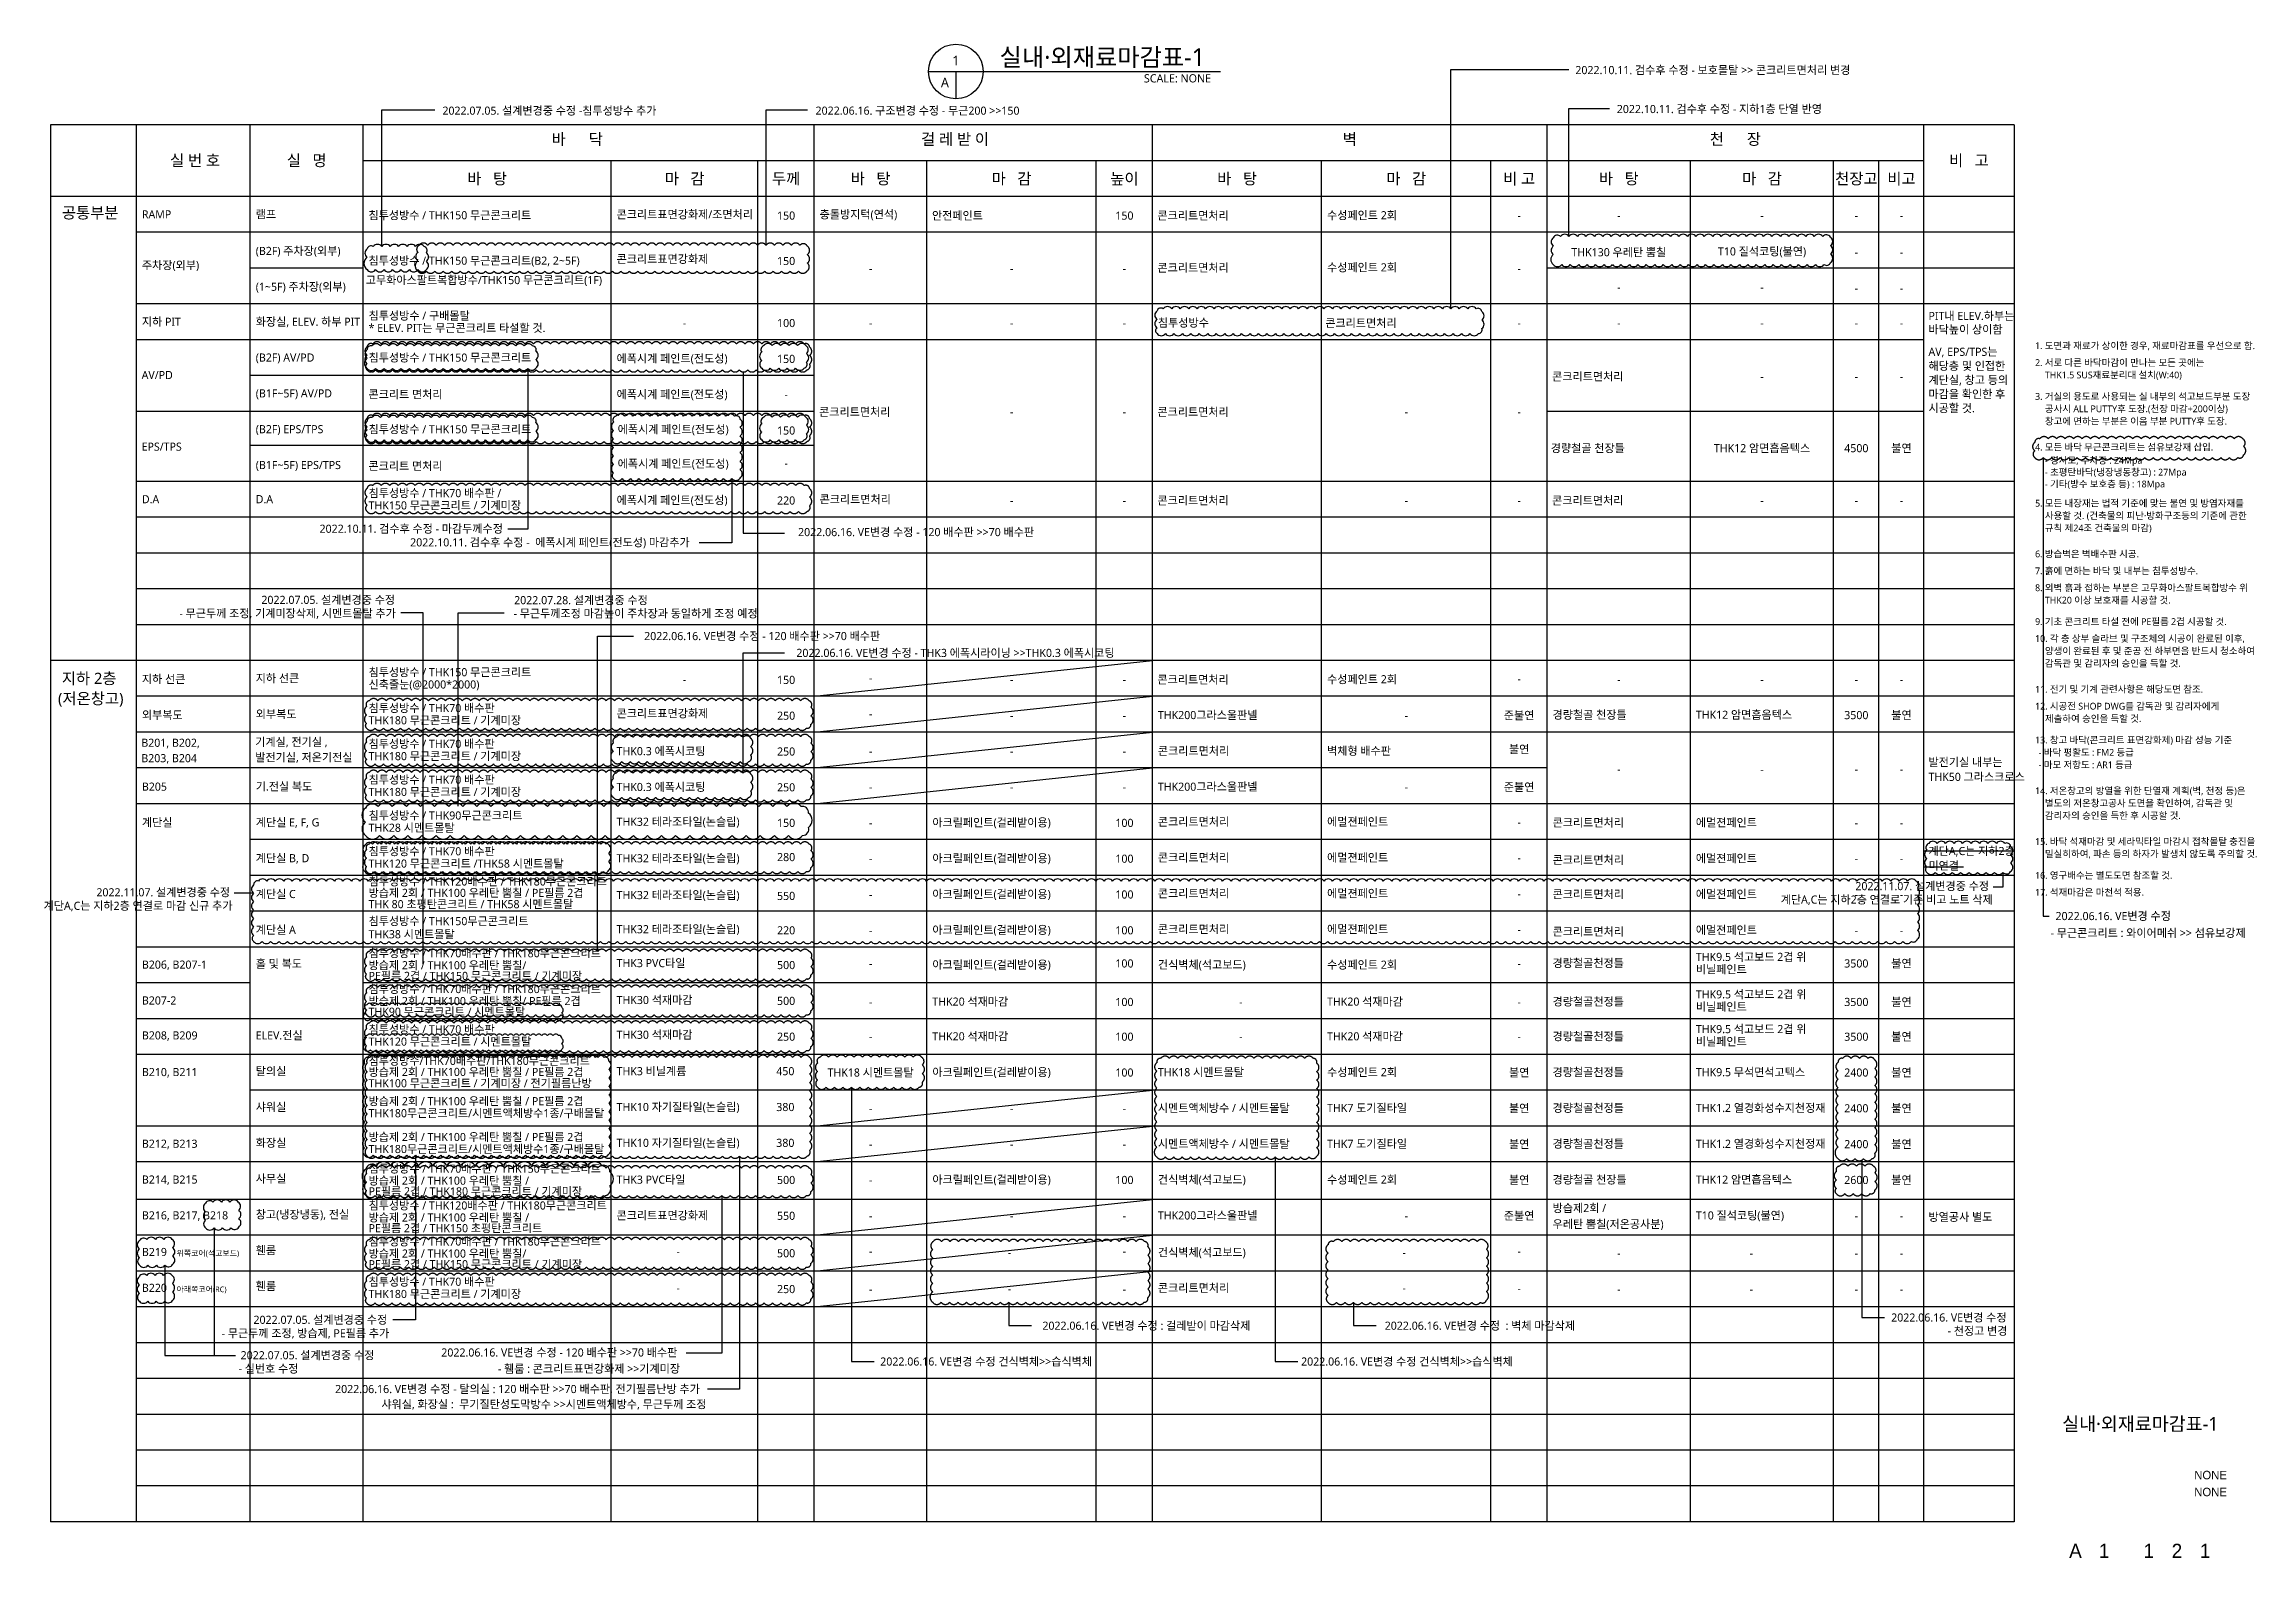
# Model space of a CAD drawing. Header units: millimetres. Extents: x 14892468 to 15300900, y -3565850 to -3401345.
# Drawn here: x 15110773 to 15118603, y -3406918 to -3401549 of the extents above; entities that cross this region are included whole.
import ezdxf
from ezdxf.enums import TextEntityAlignment as Align

# ---------------------------------------------------------------- set-up
doc = ezdxf.new("R2010")
doc.units = ezdxf.units.MM
doc.header["$LTSCALE"] = 100
doc.header["$MEASUREMENT"] = 0
doc.linetypes.add('ACAD_ISO03W100', pattern=[30, 12, -18])
doc.layers.get('0').update_dxf_attribs({"linetype": 'CONTINUOUS'})
doc.layers.get('Defpoints').update_dxf_attribs({"color": 171, "linetype": 'CONTINUOUS'})
for name, color, linetype in [('2', 7, 'CONTINUOUS'), ('9', 2, 'CONTINUOUS'), ('sol', 254, 'CONTINUOUS'), ('SYM', 7, 'CONTINUOUS'), ('TEXT', 3, 'CONTINUOUS'), ('TEXT(MIN)', 7, 'CONTINUOUS'), ('TEXT-TITLE', 6, 'CONTINUOUS'), ('TEXT-기입', 6, 'CONTINUOUS')]:
    doc.layers.add(name, color=color, linetype=linetype)
for name, color, linetype, plot in [('check', 30, 'CONTINUOUS', False), ('VE변경사항적용-20220616', 10, 'CONTINUOUS', False), ('설계변경중 추가', 152, 'CONTINUOUS', False)]:
    doc.layers.add(name, color=color, linetype=linetype, plot=plot)
doc.styles.add('CGS', font='cgse', dxfattribs={"bigfont": 'cgs'})
doc.styles.add('나눔바른고딕', font='NanumBarunGothic.ttf')

msp = doc.modelspace()

# ---------------------------------------------------------------- texts
at = {"layer": 'check', "style": '나눔바른고딕'}
for s, p in [('2022.10.11. 검수후 수정 - 보호몰탈 >> 콘크리트면처리 변경', (15116691.6, -3401640.8)), ('2022.10.11. 검수후 수정 - 지하1층 단열 반영', (15116714.7, -3401778.9)), ('2022.10.11. 검수후 수정 - 마감두께수정', (15112074.8, -3403267.8)), ('2022.10.11. 검수후 수정 -  에폭시계 페인트(전도성) 마감추가', (15112566.7, -3403316.1)), ('2022.11.07. 설계변경중 수정', (15111195.2, -3404557.5)), ('2022.11.07. 설계변경중 수정', (15117434.1, -3404535.5)), ('계단A,C는 지하2층 연결로 마감 신규 추가', (15111105.9, -3404605.3)), ('계단A,C는 지하2층 연결로 기존 비고 노트 삭제', (15117308.2, -3404583.3))]:
    msp.add_text(s, height=28.8, dxfattribs=at).set_placement(p, align=Align.MIDDLE_CENTER)
at = {"layer": 'Defpoints', "style": '나눔바른고딕'}
for s, height, p in [('계단A,C는 지하2층', 28.8, (15117456.4, -3404425.4)), ('미연결', 28.8, (15117456.4, -3404477.5)), ('위쪽코어(석고보드)', 20, (15111242.6, -3405847.8)), ('아래쪽코어(RC)', 20, (15111242.6, -3405975.9))]:
    msp.add_text(s, height=height, dxfattribs=at).set_placement(p)
at = {"layer": 'TEXT', "style": '나눔바른고딕'}
for s, height, p in [('실내·외재료마감표-1', 63.03, (15114161.8, -3401626.4)), ('공통부분', 40, (15110835.6, -3402166.9)), ('지하 2층', 40, (15110835.6, -3403818.6)), ('(저온창고)', 40, (15110822, -3403890.2))]:
    msp.add_text(s, height=height, dxfattribs=at).set_placement(p)
for s, p in [('1', (15114006.5, -3401607)), ('A', (15113967.7, -3401684.5))]:
    msp.add_text(s, height=33.9, dxfattribs=at).set_placement(p, align=Align.MIDDLE)
msp.add_text('SCALE: NONE', height=29.091, dxfattribs=at).set_placement((15114911.7, -3401655.5), align=Align.TOP_RIGHT)
for s, p in [('바      닥', (15112663.5, -3401885.8)), ('걸 레 받 이', (15114003.5, -3401885.8)), ('벽', (15115403.5, -3401885.8)), ('천      장', (15116771.5, -3401885.8)), ('실 번 호', (15111308.1, -3401961.4)), ('실   명', (15111704, -3401961.4)), ('비   고', (15117599.7, -3401961.4)), ('바   탕', (15112344, -3402025.9)), ('마   감', (15113044.8, -3402025.9)), ('두께', (15113404.5, -3402025.9)), ('바   탕', (15113704.1, -3402025.9)), ('마   감', (15114204.1, -3402025.9)), ('높이', (15114604.5, -3402025.9)), ('바   탕', (15115004.1, -3402025.9)), ('마   감', (15115604.1, -3402025.9)), ('비 고', (15116004.5, -3402025.9)), ('바   탕', (15116358, -3402025.7)), ('마   감', (15116866, -3402025.7)), ('천장고', (15117200.5, -3402025.9)), ('비고', (15117360.5, -3402025.9))]:
    msp.add_text(s, height=40, dxfattribs=at).set_placement(p, align=Align.MIDDLE_CENTER)
at = {"layer": 'TEXT-TITLE', "style": '나눔바른고딕'}
msp.add_text('실내·외재료마감표-1', height=48, dxfattribs=at).set_placement((15118207.7, -3406466.9), align=Align.CENTER)
at = {"layer": 'TEXT-기입', "style": '나눔바른고딕'}
for s, p in [('RAMP', (15111119.5, -3402166.9)), ('램프', (15111523.3, -3402166.7)), ('침투성방수 / THK150 무근콘크리트', (15111923.2, -3402170.1)), ('콘크리트표면강화제/조면처리', (15112803.2, -3402167.2)), ('충돌방지턱(연석)', (15113523.2, -3402167.2)), ('수성페인트 2회', (15115323.2, -3402170.1)), ('(B2F) 주차장(외부)', (15111523.3, -3402296.7)), ('주차장(외부)', (15111119.5, -3402347.4)), ('침투성방수 / THK150 무근콘크리트(B2, 2~5F)', (15111923.2, -3402331.2)), ('콘크리트표면강화제', (15112803.2, -3402325.3)), ('수성페인트 2회', (15115323.2, -3402355.1)), ('(1~5F) 주차장(외부)', (15111523.3, -3402423.7)), ('고무화아스팔트복합방수/THK150 무근콘크리트(1F)', (15111913.7, -3402400.1)), ('지하 PIT', (15111119.5, -3402548)), ('화장실, ELEV. 하부 PIT', (15111523.3, -3402547.9)), ('침투성방수 / 구배몰탈', (15111923.5, -3402526.4)), ('침투성방수', (15114723.2, -3402551.3)), ('PIT내 ELEV.하부는', (15117456.4, -3402527.3)), ('* ELEV. PIT는 무근콘크리트 타설할 것.', (15111923.5, -3402569.9)), ('바닥높이 상이함', (15117456.4, -3402575.3)), ('(B2F) AV/PD', (15111523.3, -3402674.9)), ('침투성방수 / THK150 무근콘크리트', (15111923.5, -3402675.1)), ('에폭시계 페인트(전도성)', (15112803.2, -3402678.4)), ('AV, EPS/TPS는', (15117456.4, -3402654.5)), ('해당층 및 인접한', (15117456.4, -3402704.5)), ('AV/PD', (15111118.6, -3402736.9)), ('계단실, 창고 등의', (15117456.4, -3402754.5)), ('(B1F~5F) AV/PD', (15111523.3, -3402802)), ('콘크리트 면처리', (15111923.2, -3402805.4)), ('에폭시계 페인트(전도성)', (15112803.2, -3402805.4)), ('시공할 것.', (15117456.4, -3402854.5)), ('마감을 확인한 후', (15117456.4, -3402804.5)), ('(B2F) EPS/TPS', (15111523.3, -3402929.1)), ('침투성방수 / THK150 무근콘크리트', (15111923.5, -3402929.2)), ('에폭시계 페인트(전도성)', (15112807, -3402929.6)), ('EPS/TPS', (15111118.6, -3402991)), ('(B1F~5F) EPS/TPS', (15111523.3, -3403056.1)), ('콘크리트 면처리', (15111923.2, -3403059.6)), ('에폭시계 페인트(전도성)', (15112807, -3403051.5)), ('침투성방수 / THK70 배수판 /', (15111923.5, -3403155.8)), ('콘크리트면처리', (15113523.2, -3403177.8)), ('D.A', (15111119.5, -3403177.5)), ('D.A', (15111523.3, -3403177.3)), ('THK150 무근콘크리트 / 기계미장', (15111923.5, -3403199.3)), ('에폭시계 페인트(전도성)', (15112803.2, -3403180.8)), ('침투성방수 / THK150 무근콘크리트', (15111923.5, -3403791.1)), ('지하 선큰', (15111119.5, -3403815.8)), ('지하 선큰', (15111523.3, -3403812.6)), ('신축줄눈(@2000*2000)', (15111923.5, -3403834.6)), ('수성페인트 2회', (15115323.2, -3403816.1)), ('외부복도', (15111119.5, -3403942.8)), ('외부복도', (15111523.3, -3403939.7)), ('THK180 무근콘크리트 / 기계미장', (15111923.5, -3403961.7)), ('침투성방수 / THK70 배수판', (15111923.5, -3403918.2)), ('콘크리트표면강화제', (15112803.2, -3403937.4)), ('THK200그라스울판넬', (15114723.2, -3403943.1)), ('경량철골 천장틀', (15116123.2, -3403942.1)), ('THK12 암면흡음텍스', (15116631.2, -3403942.1)), ('기계실, 전기실 ,', (15111521.5, -3404038.5)), ('B201, B202,', (15111117.5, -3404041.4)), ('B203, B204', (15111117.5, -3404096.1)), ('발전기실, 저온기전실', (15111521.5, -3404093.2)), ('THK180 무근콘크리트 / 기계미장', (15111923.5, -3404088.8)), ('침투성방수 / THK70 배수판', (15111923.5, -3404045.2)), ('THK0.3 에폭시코팅', (15112803.2, -3404071.2)), ('콘크리트면처리', (15114723.2, -3404070.2)), ('벽체형 배수판', (15115323.2, -3404070.2)), ('발전기실 내부는', (15117456.4, -3404110.2)), ('기.전실 복도', (15111523.3, -3404196.7)), ('침투성방수 / THK70 배수판', (15111923.5, -3404172.3)), ('THK200그라스울판넬', (15114723.2, -3404197.2)), ('THK50 그라스크로스', (15117456.4, -3404162.3)), ('B205', (15111119.5, -3404197)), ('THK180 무근콘크리트 / 기계미장', (15111923.5, -3404215.8)), ('THK0.3 에폭시코팅', (15112803.2, -3404198.2)), ('계단실', (15111119.5, -3404324)), ('계단실 E, F, G', (15111523.3, -3404323.8)), ('THK28 시멘트몰탈', (15111923.5, -3404342.9)), ('침투성방수 / THK90무근콘크리트', (15111923.5, -3404299.4)), ('THK32 테라조타일(논슬립)', (15112803.2, -3404321.5)), ('아크릴페인트(걸레받이용)', (15113923.2, -3404324.3)), ('콘크리트면처리', (15114723.2, -3404321.5)), ('에멀젼페인트', (15115323.2, -3404321.5)), ('콘크리트면처리', (15116123.2, -3404324.5)), ('에멀젼페인트', (15116631.2, -3404324.3)), ('침투성방수 / THK70 배수판', (15111923.5, -3404426.4)), ('THK120 무근콘크리트 /THK58 시멘트몰탈', (15111923.5, -3404469.9)), ('THK32 테라조타일(논슬립)', (15112803.2, -3404451.3)), ('아크릴페인트(걸레받이용)', (15113923.2, -3404451.3)), ('콘크리트면처리', (15114723.2, -3404448.6)), ('에멀젼페인트', (15115323.2, -3404448.6)), ('콘크리트면처리', (15116123.2, -3404457.2)), ('에멀젼페인트', (15116631.2, -3404451.3)), ('침투성방수 / THK120배수판 / THK180무근콘크리트', (15111923.5, -3404533.4)), ('방습제 2회 / THK100 우레탄 뿜칠 / PE필름 2겹', (15111923.5, -3404573.9)), ('THK32 테라조타일(논슬립)', (15112803.2, -3404581.7)), ('아크릴페인트(걸레받이용)', (15113923.2, -3404578.4)), ('콘크리트면처리', (15114723.2, -3404575.7)), ('에멀젼페인트', (15115323.2, -3404575.7)), ('콘크리트면처리', (15116123.2, -3404578.6)), ('에멀젼페인트', (15116631.2, -3404578.4)), ('THK 80 초평탄콘크리트 / THK58 시멘트몰탈', (15111923.5, -3404613.9)), ('THK38 시멘트몰탈', (15111923.5, -3404720.6)), ('침투성방수 / THK150무근콘크리트', (15111923.5, -3404674.1)), ('THK32 테라조타일(논슬립)', (15112803.2, -3404702.7)), ('아크릴페인트(걸레받이용)', (15113923.2, -3404705.5)), ('콘크리트면처리', (15114723.2, -3404702.7)), ('에멀젼페인트', (15115323.2, -3404702.7)), ('콘크리트면처리', (15116123.2, -3404711.3)), ('에멀젼페인트', (15116631.2, -3404705.5)), ('침투성방수 / THK70배수판 / THK180무근콘크리트', (15111923.5, -3404787.9)), ('THK3 PVC타일', (15112803.2, -3404823)), ('경량철골천정틀', (15116123.2, -3404823)), ('THK9.5 석고보드 2겹 위', (15116631.2, -3404801)), ('B206, B207-1', (15111119.5, -3404828.4)), ('홀 및 복도', (15111523.3, -3404825.3)), ('방습제 2회 / THK100 우레탄 뿜칠/', (15111923.5, -3404830.6)), ('PE필름 2겹 / THK150 무근콘크리트 / 기계미장', (15111923.5, -3404868.4)), ('아크릴페인트(걸레받이용)', (15113923.2, -3404828.7)), ('건식벽체(석고보드)', (15114723.2, -3404828.7)), ('수성페인트 2회', (15115323.2, -3404828.7)), ('비닐페인트', (15116631.2, -3404845)), ('B207-2', (15111119.5, -3404955.5)), ('침투성방수 / THK70배수판 / THK180무근콘크리트', (15111923.5, -3404915)), ('방습제 2회 / THK100 우레탄 뿜칠/ PE필름 2겹', (15111923.5, -3404957.6)), ('THK30 석재마감', (15112803.2, -3404953.9)), ('THK20 석재마감', (15113923.2, -3404959.6)), ('THK20 석재마감', (15115323.2, -3404959.6)), ('경량철골천정틀', (15116123.2, -3404959.6)), ('THK9.5 석고보드 2겹 위', (15116631.2, -3404933.8)), ('비닐페인트', (15116631.2, -3404977.8)), ('THK90 무근콘크리트 / 시멘트몰탈', (15111923.5, -3404995.4)), ('침투성방수 / THK70 배수판', (15111923.5, -3405057.9)), ('THK9.5 석고보드 2겹 위', (15116631.2, -3405057.1)), ('B208, B209', (15111119.5, -3405079.5)), ('ELEV.전실', (15111523.3, -3405079.4)), ('THK120 무근콘크리트 / 시멘트몰탈', (15111923.5, -3405101.4)), ('THK30 석재마감', (15112803.2, -3405077.1)), ('THK20 석재마감', (15113923.2, -3405082.8)), ('THK20 석재마감', (15115323.2, -3405082.8)), ('경량철골천정틀', (15116123.2, -3405082.8)), ('비닐페인트', (15116631.2, -3405101.1)), ('B210, B211', (15111119.5, -3405209.6)), ('탈의실', (15111523.3, -3405206.4)), ('침투성방수/THK70배수판/THK180무근콘크리트', (15111923.5, -3405169.8)), ('방습제 2회 / THK100 우레탄 뿜칠 / PE필름 2겹', (15111923.5, -3405209.1)), ('아크릴페인트(걸레받이용)', (15113923.2, -3405209.9)), ('THK18 시멘트몰탈', (15114723.2, -3405209.9)), ('수성페인트 2회', (15115323.2, -3405209.9)), ('경량철골천정틀', (15116123.2, -3405209.9)), ('THK9.5 무석면석고텍스', (15116631.2, -3405209.9)), ('THK100 무근콘크리트 / 기계미장 / 전기필름난방', (15111923.5, -3405249.2)), ('샤워실', (15111523.3, -3405333.5)), ('THK180무근콘크리트/시멘트액체방수1종/구배몰탈', (15111923.5, -3405355.5)), ('방습제 2회 / THK100 우레탄 뿜칠 / PE필름 2겹', (15111923.5, -3405312.8)), ('시멘트액체방수 / 시멘트몰탈', (15114723.2, -3405337.1)), ('THK7 도기질타일', (15115323.2, -3405336.9)), ('경량철골천정틀', (15116123.2, -3405336.9)), ('THK1.2 열경화성수지천정재', (15116631.2, -3405336.9)), ('방습제 2회 / THK100 우레탄 뿜칠 / PE필름 2겹', (15111923.5, -3405439.9)), ('B212, B213', (15111119.5, -3405463.7)), ('화장실', (15111523.3, -3405460.6)), ('THK180무근콘크리트/시멘트액체방수1종/구배몰탈', (15111923.5, -3405482.5)), ('시멘트액체방수 / 시멘트몰탈', (15114723.2, -3405464.1)), ('THK7 도기질타일', (15115323.2, -3405464)), ('경량철골천정틀', (15116123.2, -3405464)), ('THK1.2 열경화성수지천정재', (15116631.2, -3405464)), ('B214, B215', (15111119.5, -3405590.8)), ('사무실', (15111523.3, -3405587.6)), ('침투성방수 / THK70배수판 / THK150무근콘크리트', (15111923.5, -3405552.1)), ('방습제 2회 / THK100 우레탄 뿜칠 /', (15111923.5, -3405594.8)), ('THK3 PVC타일', (15112803.2, -3405591.1)), ('아크릴페인트(걸레받이용)', (15113923.2, -3405591.1)), ('건식벽체(석고보드)', (15114723.2, -3405591.1)), ('수성페인트 2회', (15115323.2, -3405591.1)), ('경량철골 천장틀', (15116123.2, -3405591.1)), ('THK12 암면흡음텍스', (15116631.2, -3405591.1)), ('침투성방수 / THK120배수판 / THK180무근콘크리트', (15111923.5, -3405682.8)), ('PE필름 2겹 / THK180 무근콘크리트 / 기계미장', (15111923.5, -3405632.6)), ('B216, B217, B218', (15111119.5, -3405717.8)), ('창고(냉장냉동), 전실', (15111523.3, -3405714.7)), ('방습제 2회 / THK100 우레탄 뿜칠 /', (15111923.5, -3405725.5)), ('PE필름 2겹 / THK150 초평탄콘크리트', (15111923.5, -3405763.3)), ('콘크리트표면강화제', (15112803, -3405718.1)), ('THK200그라스울판넬', (15114723.2, -3405718.1)), ('우레탄 뿜칠(저온공사분)', (15116123.2, -3405749)), ('방습제2회 /', (15116123.2, -3405692.1)), ('T10 질석코팅(불연)', (15116631.2, -3405718.1)), ('방열공사 별도', (15117456.4, -3405723.5)), ('휀룸', (15111523.3, -3405841.7)), ('침투성방수 / THK70배수판 / THK180무근콘크리트', (15111923.5, -3405810.6)), ('B219', (15111119.5, -3405847.8)), ('방습제 2회 / THK100 우레탄 뿜칠/', (15111923.5, -3405853.3)), ('PE필름 2겹 / THK150 무근콘크리트 / 기계미장', (15111923.5, -3405891.1)), ('-', (15113015.4, -3405845.4)), ('-', (15114190.8, -3405849.2)), ('건식벽체(석고보드)', (15114723.2, -3405849.2)), ('-', (15115590.8, -3405849.2)), ('B220', (15111119.5, -3405974.9)), ('휀룸', (15111523.3, -3405968.8)), ('THK180 무근콘크리트 / 기계미장', (15111923.5, -3405996.7)), ('침투성방수 / THK70 배수판', (15111923.5, -3405953.2)), ('-', (15113015.4, -3405975.3)), ('-', (15114190.8, -3405978.1)), ('콘크리트면처리', (15114723.2, -3405975.3)), ('-', (15115590.8, -3405975.3))]:
    msp.add_text(s, height=28.8, dxfattribs=at).set_placement(p)
at = {"layer": 'TEXT-기입'}
for s, height, style, p in [('150', 28.8, '나눔바른고딕', (15113404.5, -3402156.9)), ('안전페인트', 28.8, '나눔바른고딕', (15114012.2, -3402156.9)), ('150', 28.8, '나눔바른고딕', (15114604.5, -3402156.9)), ('콘크리트면처리', 28.8, '나눔바른고딕', (15114847.9, -3402156.9)), ('-', 28.8, '나눔바른고딕', (15116004.5, -3402156.9)), ('-', 28.8, '나눔바른고딕', (15116358, -3402156.9)), ('-', 28.8, '나눔바른고딕', (15116866, -3402156.9)), ('-', 28.8, '나눔바른고딕', (15117200.5, -3402156.9)), ('-', 28.8, '나눔바른고딕', (15117360.5, -3402156.9)), ('THK130 우레탄 뿜칠', 28.8, '나눔바른고딕', (15116358, -3402286.9)), ('T10 질석코팅(불연)', 28.8, '나눔바른고딕', (15116866, -3402284)), ('150', 28.8, '나눔바른고딕', (15113404.5, -3402318)), ('-', 28.8, '나눔바른고딕', (15113704.1, -3402344.9)), ('-', 28.8, '나눔바른고딕', (15114204.1, -3402344.9)), ('-', 28.8, '나눔바른고딕', (15114604.5, -3402344.9)), ('콘크리트면처리', 28.8, '나눔바른고딕', (15114847.9, -3402341.9)), ('-', 28.8, '나눔바른고딕', (15116004.5, -3402344.9)), ('-', 28.8, '나눔바른고딕', (15117200.5, -3402286.9)), ('-', 28.8, '나눔바른고딕', (15117360.5, -3402286.9)), ('-', 28.8, '나눔바른고딕', (15116358, -3402411.1)), ('-', 28.8, '나눔바른고딕', (15116866, -3402411.1)), ('-', 28.8, '나눔바른고딕', (15117200.5, -3402414)), ('-', 28.8, '나눔바른고딕', (15117360.5, -3402414)), ('콘크리트면처리', 28.8, '나눔바른고딕', (15115443.4, -3402538.1)), ('-', 28.8, '나눔바른고딕', (15113043.9, -3402538.1)), ('100', 28.8, '나눔바른고딕', (15113404.5, -3402538.1)), ('-', 28.8, '나눔바른고딕', (15113704.1, -3402538.1)), ('-', 28.8, '나눔바른고딕', (15114204.1, -3402538.1)), ('-', 28.8, '나눔바른고딕', (15114604.5, -3402538.1)), ('-', 28.8, '나눔바른고딕', (15116004.5, -3402538.1)), ('-', 28.8, '나눔바른고딕', (15116358, -3402538.1)), ('-', 28.8, '나눔바른고딕', (15116866, -3402538.1)), ('-', 28.8, '나눔바른고딕', (15117200.5, -3402538.1)), ('-', 28.8, '나눔바른고딕', (15117360.5, -3402538.1)), ('150', 28.8, '나눔바른고딕', (15113404.5, -3402665.2)), ('콘크리트면처리', 28.8, '나눔바른고딕', (15116247.9, -3402727.8)), ('-', 28.8, '나눔바른고딕', (15116866, -3402727.8)), ('-', 28.8, '나눔바른고딕', (15117200.5, -3402727.8)), ('-', 28.8, '나눔바른고딕', (15117360.5, -3402727.8)), ('-', 28.8, '나눔바른고딕', (15113404.5, -3402792.2)), ('150', 28.8, '나눔바른고딕', (15113404.5, -3402919.3)), ('콘크리트면처리', 28.8, '나눔바른고딕', (15113647.9, -3402853.3)), ('-', 28.8, '나눔바른고딕', (15114204.1, -3402853.3)), ('-', 28.8, '나눔바른고딕', (15114604.5, -3402853.3)), ('콘크리트면처리', 28.8, '나눔바른고딕', (15114847.9, -3402853.3)), ('-', 28.8, '나눔바른고딕', (15115604.1, -3402853.3)), ('-', 28.8, '나눔바른고딕', (15116004.5, -3402853.3)), ('경량철골 천장틀', 28.8, '나눔바른고딕', (15116247.9, -3402982)), ('THK12 암면흡음텍스', 28.8, '나눔바른고딕', (15116866, -3402982)), ('4500', 28.8, '나눔바른고딕', (15117200.5, -3402982)), ('불연', 28.8, '나눔바른고딕', (15117360.5, -3402982)), ('-', 28.8, '나눔바른고딕', (15113404.5, -3403035.3)), ('220', 28.8, '나눔바른고딕', (15113404.5, -3403167.6)), ('-', 28.8, '나눔바른고딕', (15114204.1, -3403167.6)), ('-', 28.8, '나눔바른고딕', (15114604.5, -3403167.6)), ('콘크리트면처리', 28.8, '나눔바른고딕', (15114847.9, -3403167.6)), ('-', 28.8, '나눔바른고딕', (15115604.1, -3403167.6)), ('-', 28.8, '나눔바른고딕', (15116004.5, -3403167.6)), ('콘크리트면처리', 28.8, '나눔바른고딕', (15116247.9, -3403167.6)), ('-', 28.8, '나눔바른고딕', (15116866, -3403167.6)), ('-', 28.8, '나눔바른고딕', (15117200.5, -3403167.6)), ('-', 28.8, '나눔바른고딕', (15117360.5, -3403167.6)), ('-', 28.8, '나눔바른고딕', (15113043.9, -3403802.9)), ('150', 28.8, '나눔바른고딕', (15113404.5, -3403803.9)), ('-', 28.8, '나눔바른고딕', (15113704.1, -3403797.2)), ('-', 28.8, '나눔바른고딕', (15114204.1, -3403802.9)), ('-', 28.8, '나눔바른고딕', (15114604.5, -3403802.9)), ('콘크리트면처리', 28.8, '나눔바른고딕', (15114847.9, -3403802.9)), ('-', 28.8, '나눔바른고딕', (15116004.5, -3403800.1)), ('-', 28.8, '나눔바른고딕', (15116358, -3403802.9)), ('-', 28.8, '나눔바른고딕', (15116866, -3403802.9)), ('-', 28.8, '나눔바른고딕', (15117200.5, -3403802.9)), ('-', 28.8, '나눔바른고딕', (15117360.5, -3403802.9)), ('250', 28.8, '나눔바른고딕', (15113404.5, -3403930.9)), ('-', 28.8, '나눔바른고딕', (15113704.1, -3403924.2)), ('준불연', 28.8, '나눔바른고딕', (15116004.5, -3403929.9)), ('3500', 28.8, '나눔바른고딕', (15117200.5, -3403928.9)), ('불연', 28.8, '나눔바른고딕', (15117360.5, -3403928.9)), ('-', 28.8, '나눔바른고딕', (15114204.1, -3403929.9)), ('-', 28.8, '나눔바른고딕', (15114604.5, -3403929.9)), ('-', 28.8, '나눔바른고딕', (15115604.1, -3403929.9)), ('250', 28.8, '나눔바른고딕', (15113404.5, -3404058)), ('-', 28.8, '나눔바른고딕', (15113704.1, -3404057)), ('-', 28.8, '나눔바른고딕', (15114204.1, -3404057)), ('-', 28.8, '나눔바른고딕', (15114604.5, -3404057)), ('불연', 28.8, '나눔바른고딕', (15116004.5, -3404050.1)), ('-', 28.8, '나눔바른고딕', (15116358, -3404121)), ('-', 28.8, '나눔바른고딕', (15116866, -3404121.1)), ('-', 28.8, '나눔바른고딕', (15117200.5, -3404121)), ('-', 28.8, '나눔바른고딕', (15117360.5, -3404121)), ('250', 28.8, '나눔바른고딕', (15113404.5, -3404185)), ('-', 28.8, '나눔바른고딕', (15113704.1, -3404184)), ('-', 28.8, '나눔바른고딕', (15114204.1, -3404184)), ('-', 28.8, '나눔바른고딕', (15114604.5, -3404184)), ('-', 28.8, '나눔바른고딕', (15115604.1, -3404184)), ('준불연', 28.8, '나눔바른고딕', (15116004.5, -3404184)), ('150', 28.8, '나눔바른고딕', (15113404.5, -3404311.1)), ('-', 28.8, '나눔바른고딕', (15113704.1, -3404311.1)), ('100', 28.8, '나눔바른고딕', (15114604.5, -3404311.1)), ('-', 28.8, '나눔바른고딕', (15116004.5, -3404308.3)), ('-', 28.8, '나눔바른고딕', (15117200.5, -3404311.1)), ('-', 28.8, '나눔바른고딕', (15117360.5, -3404311.1)), ('280', 28.8, '나눔바른고딕', (15113404.5, -3404432.5)), ('-', 28.8, '나눔바른고딕', (15113704.1, -3404438.2)), ('100', 28.8, '나눔바른고딕', (15114604.5, -3404438.2)), ('-', 28.8, '나눔바른고딕', (15116004.5, -3404435.4)), ('-', 28.8, '나눔바른고딕', (15117200.5, -3404438.2)), ('-', 28.8, '나눔바른고딕', (15117360.5, -3404438.2)), ('550', 28.8, '나눔바른고딕', (15113404.5, -3404570.2)), ('100', 28.8, '나눔바른고딕', (15114604.5, -3404565.2)), ('-', 28.8, '나눔바른고딕', (15113704.1, -3404565.2)), ('-', 28.8, '나눔바른고딕', (15116004.5, -3404562.5)), ('-', 28.8, '나눔바른고딕', (15117200.5, -3404565.2)), ('-', 28.8, '나눔바른고딕', (15117360.5, -3404565.2)), ('220', 28.8, '나눔바른고딕', (15113404.5, -3404692.3)), ('-', 28.8, '나눔바른고딕', (15113704.1, -3404692.3)), ('100', 28.8, '나눔바른고딕', (15114604.5, -3404692.3)), ('-', 28.8, '나눔바른고딕', (15116004.5, -3404689.5)), ('-', 28.8, '나눔바른고딕', (15117200.5, -3404692.3)), ('-', 28.8, '나눔바른고딕', (15117360.5, -3404692.3)), ('500', 28.8, '나눔바른고딕', (15113404.5, -3404815.5)), ('-', 28.8, '나눔바른고딕', (15113704.1, -3404809.8)), ('100', 28.8, '나눔바른고딕', (15114604.5, -3404809.8)), ('-', 28.8, '나눔바른고딕', (15116004.5, -3404809.8)), ('3500', 28.8, '나눔바른고딕', (15117200.5, -3404809.8)), ('불연', 28.8, '나눔바른고딕', (15117360.5, -3404809.8)), ('500', 28.8, '나눔바른고딕', (15113404.5, -3404942.6)), ('100', 28.8, '나눔바른고딕', (15114604.5, -3404946.4)), ('3500', 28.8, '나눔바른고딕', (15117200.5, -3404946.4)), ('불연', 28.8, '나눔바른고딕', (15117360.5, -3404946.4)), ('-', 28.8, '나눔바른고딕', (15113704.1, -3404946.4)), ('-', 28.8, '나눔바른고딕', (15115017.3, -3404946.4)), ('-', 28.8, '나눔바른고딕', (15116004.5, -3404946.4)), ('250', 28.8, '나눔바른고딕', (15113404.5, -3405069.6)), ('-', 28.8, '나눔바른고딕', (15113704.1, -3405069.6)), ('100', 28.8, '나눔바른고딕', (15114604.5, -3405069.6)), ('-', 28.8, '나눔바른고딕', (15115017.3, -3405069.6)), ('-', 28.8, '나눔바른고딕', (15116004.5, -3405069.6)), ('3500', 28.8, '나눔바른고딕', (15117200.5, -3405069.6)), ('불연', 28.8, '나눔바른고딕', (15117360.5, -3405069.6)), ('THK18 시멘트몰탈', 28.8, '나눔바른고딕', (15113704.1, -3405196.7)), ('100', 28.8, '나눔바른고딕', (15114604.5, -3405196.7)), ('불연', 28.8, '나눔바른고딕', (15116004.5, -3405196.7)), ('2400', 28.8, '나눔바른고딕', (15117200.5, -3405196.7)), ('불연', 28.8, '나눔바른고딕', (15117360.5, -3405196.7)), ('-', 28.8, '나눔바른고딕', (15113704.1, -3405323.7)), ('-', 28.8, '나눔바른고딕', (15114204.1, -3405323.7)), ('-', 28.8, '나눔바른고딕', (15114604.5, -3405323.7)), ('불연', 28.8, '나눔바른고딕', (15116004.5, -3405323.7)), ('2400', 28.8, '나눔바른고딕', (15117200.5, -3405323.7)), ('불연', 28.8, '나눔바른고딕', (15117360.5, -3405323.7)), ('-', 28.8, '나눔바른고딕', (15113704.1, -3405450.8)), ('-', 28.8, '나눔바른고딕', (15114204.1, -3405450.8)), ('-', 28.8, '나눔바른고딕', (15114604.5, -3405450.8)), ('불연', 28.8, '나눔바른고딕', (15116004.5, -3405450.8)), ('2400', 28.8, '나눔바른고딕', (15117200.5, -3405450.8)), ('불연', 28.8, '나눔바른고딕', (15117360.5, -3405450.8)), ('500', 28.8, '나눔바른고딕', (15113404.5, -3405577.9)), ('100', 28.8, '나눔바른고딕', (15114604.5, -3405577.9)), ('불연', 28.8, '나눔바른고딕', (15116004.5, -3405577.9)), ('2600', 28.8, '나눔바른고딕', (15117200.5, -3405577.9)), ('불연', 28.8, '나눔바른고딕', (15117360.5, -3405577.9)), ('-', 28.8, '나눔바른고딕', (15113704.1, -3405577.9)), ('550', 28.8, '나눔바른고딕', (15113404.4, -3405704.9)), ('-', 28.8, '나눔바른고딕', (15113704.1, -3405704.9)), ('-', 28.8, '나눔바른고딕', (15114204.1, -3405704.9)), ('-', 28.8, '나눔바른고딕', (15114604.5, -3405704.9)), ('-', 28.8, '나눔바른고딕', (15115604.1, -3405704.9)), ('준불연', 28.8, '나눔바른고딕', (15116004.5, -3405704.9)), ('-', 28.8, '나눔바른고딕', (15117200.5, -3405704.9)), ('-', 28.8, '나눔바른고딕', (15117360.5, -3405704.9)), ('500', 28.8, '나눔바른고딕', (15113404.5, -3405837.8)), ('-', 28.8, '나눔바른고딕', (15113704.1, -3405830.4)), ('-', 28.8, '나눔바른고딕', (15114604.5, -3405830.4)), ('-', 28.8, '나눔바른고딕', (15116004.5, -3405830.4)), ('-', 28.8, '나눔바른고딕', (15116358, -3405837.8)), ('-', 28.8, '나눔바른고딕', (15116828.1, -3405837.8)), ('-', 28.8, '나눔바른고딕', (15117200.5, -3405837.8)), ('-', 28.8, '나눔바른고딕', (15117360.5, -3405837.8)), ('250', 28.8, '나눔바른고딕', (15113404.5, -3405964.9)), ('-', 28.8, '나눔바른고딕', (15116004.5, -3405962.2)), ('-', 28.8, '나눔바른고딕', (15113704.1, -3405964.9)), ('-', 28.8, '나눔바른고딕', (15114604.5, -3405964.9)), ('-', 28.8, '나눔바른고딕', (15116358, -3405964.9)), ('-', 28.8, '나눔바른고딕', (15116828.1, -3405964.9)), ('-', 28.8, '나눔바른고딕', (15117200.5, -3405964.9)), ('-', 28.8, '나눔바른고딕', (15117360.5, -3405964.9)), ('A', 50, 'CGS', (15117977.7, -3406893.4)), ('1', 50, 'CGS', (15118079, -3406893.4)), ('1', 50, 'CGS', (15118237.7, -3406893.4)), ('2', 50, 'CGS', (15118337.7, -3406893.4)), ('1', 50, 'CGS', (15118437.7, -3406893.4))]:
    msp.add_text(s, height=height, dxfattribs=dict(at, style=style)).set_placement(p, align=Align.MIDDLE_CENTER)
at = {"layer": 'TEXT-기입', "color": 2, "style": '나눔바른고딕'}
for s, p in [('계단실 B, D', (15111523.3, -3404450.8)), ('계단실 C', (15111523.3, -3404577.9)), ('계단실 A', (15111523.3, -3404705))]:
    msp.add_text(s, height=28.8, dxfattribs=at).set_placement(p)
at = {"layer": 'TEXT-기입', "style": '나눔바른고딕'}
for s, p in [('THK3 비닐계륨', (15112803.2, -3405192)), ('450', (15113369.6, -3405192)), ('THK10 자기질타일(논슬립)', (15112803.2, -3405319.1)), ('380', (15113369.6, -3405319.1)), ('THK10 자기질타일(논슬립)', (15112803.2, -3405446.2)), ('380', (15113369.6, -3405446.2))]:
    msp.add_text(s, height=28.8, dxfattribs=at).set_placement(p, align=Align.MIDDLE_LEFT)
at = {"layer": 'TEXT-기입', "style": 'CGS'}
for p in [(15118399, -3406648.7), (15118399, -3406708.7)]:
    msp.add_text('NONE', height=30, dxfattribs=at).set_placement(p, align=Align.BOTTOM_LEFT)
at = {"layer": 'VE변경사항적용-20220616', "linetype": 'ACAD_ISO03W100', "style": '나눔바른고딕'}
for s, p in [('2022.06.16. 구조변경 수정 - 무근200 >>150', (15113870.6, -3401784.7)), ('2022.06.16. VE변경 수정 - 120 배수판 >>70 배수판', (15113865.4, -3403279.7)), ('2022.06.16. VE변경 수정 - 120 배수판 >>70 배수판', (15113319.5, -3403648.5)), ('2022.06.16. VE변경 수정 - THK3 에폭시라이닝 >>THK0.3 에폭시코팅', (15114005.2, -3403708.2)), ('2022.06.16. VE변경 수정', (15118111.6, -3404641.7)), ('- 무근콘크리트 : 와이어메쉬 >> 섬유보강제', (15118235.5, -3404701.7)), ('2022.06.16. VE변경 수정 : 걸레받이 마감삭제', (15114682.3, -3406094.9)), ('2022.06.16. VE변경 수정  : 벽체 마감삭제', (15115865.2, -3406094.9)), ('2022.06.16. VE변경 수정', (15117528.7, -3406065.8)), ('- 천정고 변경', (15117630.4, -3406113.3)), ('2022.06.16. VE변경 수정 - 120 배수판 >>70 배수판', (15112600, -3406189.8)), ('- 휌룸 : 콘크리트표면강화제 >>기계미장', (15112705.2, -3406247.5)), ('2022.06.16. VE변경 수정 건식벽체>>습식벽체', (15114113.9, -3406221.9)), ('2022.06.16. VE변경 수정 건식벽체>>습식벽체', (15115606.6, -3406221.9)), ('2022.06.16. VE변경 수정 - 탈의실 : 120 배수판 >>70 배수판, 전기필름난방 추가', (15112451.6, -3406319.5)), ('샤워실, 화장실 :  무기질탄성도막방수 >>시멘트액체방수, 무근두께 조정', (15112545.5, -3406373.5))]:
    msp.add_text(s, height=28.8, dxfattribs=at).set_placement(p, align=Align.MIDDLE_CENTER)
at = {"layer": '설계변경중 추가', "style": '나눔바른고딕'}
for s, p in [('2022.07.05. 설계변경중 수정 -침투성방수 추가', (15112564.8, -3401784.7)), ('2022.07.05. 설계변경중 수정', (15111780.4, -3403520.1)), ('2022.07.28. 설계변경중 수정 ', (15112681.8, -3403521.2)), ('- 무근두께 조정, 기계미장삭제, 시멘트몰탈 추가', (15111636.5, -3403567.9)), ('- 무근두께조정 마감높이 주차장과 동일하게 조정 예정', (15112870.7, -3403568.4)), ('- 무근두께 조정, 방습제, PE필름 추가', (15111699.5, -3406121.7)), ('2022.07.05. 설계변경중 수정', (15111752.4, -3406073.9)), ('2022.07.05. 설계변경중 수정', (15111706.8, -3406199.6)), ('- 실번호 수정', (15111568.5, -3406247.4))]:
    msp.add_text(s, height=28.8, dxfattribs=at).set_placement(p, align=Align.MIDDLE_CENTER)

# ---------------------------------------------------------------- blocks, each defined once
blk = doc.blocks.new('gfdeafdsaf')
at = {"layer": 'TEXT(MIN)', "style": '나눔바른고딕'}
for s, p in [('1. 도면과 재료가 상이한 경우, 재료마감표를 우선으로 함.', (15502606, -2335323)), ('2. 서로 다른 바닥마감이 만나는 모든 곳에는', (15502606, -2338323)), ('THK1.5 SUS재료분리대 설치(W:40)', (15504346, -2340523)), ('3. 거실의 용도로 사용되는 실 내부의 석고보드부분 도장', (15502606, -2344323)), ('공사시 ALL PUTTY후 도장.(천장 마감+200이상)', (15504346, -2346523)), ('창고에 면하는 부분은 이음 부분 PUTTY후 도장.', (15504346, -2348723)), ('4. 모든 바닥 무근콘크리트는 섬유보강재 삽입.', (15502606, -2353323)), ('- 경사로, 주차장 : 24Mpa', (15504346, -2355666)), ('- 초평탄바닥(냉장냉동창고) : 27Mpa', (15504346, -2357766)), ('- 기타(방수 보호층 등) : 18Mpa', (15504346, -2359866)), ('5. 모든 내장재는 법적 기준에 맞는 불연 및 방염자재를', (15502606, -2363266)), ('사용할 것. (건축물의 피난·방화구조등의 기준에 관한', (15504346, -2365466)), ('규칙 제24조 건축물의 마감)', (15504346, -2367666)), ('6. 방습벽은 벽배수판 시공.', (15502606, -2372266)), ('7. 흙에 면하는 바닥 및 내부는 침투성방수.', (15502606, -2375266)), ('8. 외벽 흙과 접하는 부분은 고무화아스팔트복합방수 위', (15502606, -2378266)), ('THK20 이상 보호재를 시공할 것.', (15504346, -2380466)), ('9. 기초 콘크리트 타설 전에 PE필름 2겹 시공할 것.', (15502606, -2384266)), ('10. 각 층 상부 슬라브 및 구조체의 시공이 완료된 이후,', (15502606, -2387266)), ('감독관 및 감리자의 승인을 득할 것.', (15504346, -2391666)), ('양생이 완료된 후 및 준공 전 하부면을 반드시 청소하여', (15504346, -2389466)), ('11. 전기 및 기계 관련사항은 해당도면 참조.', (15502606, -2396266)), ('12. 시공전 SHOP DWG를 감독관 및 감리자에게', (15502606, -2399266)), ('제출하여 승인을 득할 것.', (15504346, -2401466)), ('13. 창고 바닥(콘크리트 표면강화제) 마감 성능 기준', (15502606, -2405266)), ('- 바닥 평활도 : FM2 등급', (15503239, -2407466)), ('- 마모 저항도 : AR1 등급', (15503239, -2409666)), ('14. 저온창고의 방열을 위한 단열재 계획(벽, 천정 등)은', (15502606, -2414266)), ('별도의 저온창고공사 도면을 확인하여, 감독관 및 ', (15504346, -2416466)), ('감리자의 승인을 득한 후 시공할 것.', (15504346, -2418666)), ('15. 바닥 석재마감 및 세라믹타일 마감시 접착몰탈 충진을', (15502606, -2423266)), ('밀실히하여, 파손 등의 하자가 발생치 않도록 주의할 것.', (15504346, -2425466)), ('16. 영구배수는 별도도면 참조할 것.', (15502606, -2429266)), ('17. 석재마감은 마천석 적용.', (15502606, -2432266))]:
    blk.add_text(s, height=1200, dxfattribs=at).set_placement(p, align=Align.MIDDLE_LEFT)

# ---------------------------------------------------------------- hatches: boundary and pattern name
at = {"layer": '설계변경중 추가'}
h = msp.add_hatch(color=256, dxfattribs=at)
h.dxf.hatch_style = 1
edge = h.paths.add_edge_path()
edge.add_arc((15112117.7, -3404386.4), 2.16, 0, 360)
h = msp.add_hatch(color=256, dxfattribs=at)
h.dxf.hatch_style = 1
edge = h.paths.add_edge_path()
edge.add_arc((15112117.7, -3404956.3), 2.16, 0, 360)
h = msp.add_hatch(color=256, dxfattribs=at)
h.dxf.hatch_style = 1
edge = h.paths.add_edge_path()
edge.add_arc((15112117.7, -3405066), 2.16, 0, 360)

# ---------------------------------------------------------------- linework, layer by layer
at = {"layer": '2'}
for p, q in [((15111100, -3406790.5), (15111100, -3401835.2)), ((15111504, -3406790.5), (15111504, -3401835.2)), ((15111904, -3406790.5), (15111904, -3401835.2)), ((15113504, -3406790.5), (15113504, -3401835.2)), ((15114704, -3406790.5), (15114704, -3401835.2)), ((15116104, -3406790.5), (15116104, -3401835.2)), ((15117440, -3406790.5), (15117440, -3401835.2)), ((15117440, -3401962.2), (15111904, -3401962.2)), ((15112784, -3406790.5), (15112784, -3401962.2)), ((15113304, -3406790.5), (15113304, -3401962.2)), ((15113904, -3406790.5), (15113904, -3401962.2)), ((15114504, -3406790.5), (15114504, -3401962.2)), ((15115304, -3406790.5), (15115304, -3401962.2)), ((15115904, -3406790.5), (15115904, -3401962.2)), ((15116612, -3406790.5), (15116612, -3401962.2)), ((15117120, -3406790.5), (15117120, -3401962.2)), ((15117280, -3406790.5), (15117280, -3401962.2)), ((15117760, -3402089.3), (15110795.5, -3402089.3)), ((15117760, -3403735.2), (15110795.5, -3403735.2))]:
    msp.add_line(p, q, dxfattribs=at)
at = {"layer": '9'}
for p, q in [((15117760, -3401835.2), (15110795.5, -3401835.2)), ((15117760, -3406790.5), (15110795.5, -3406790.5))]:
    msp.add_line(p, q, dxfattribs=at)
at = {"layer": 'check'}
for p, q in [((15115762.3, -3402487.5), (15115762.3, -3401638.5)), ((15115762.3, -3401638.5), (15116181.3, -3401638.5)), ((15116181.3, -3402231.1), (15116181.3, -3401776.6)), ((15116181.3, -3401776.6), (15116324.6, -3401776.6)), ((15112488.4, -3402698.8), (15112488.4, -3403269.8)), ((15113212.4, -3403089.6), (15113212.4, -3403318.1)), ((15112488.4, -3403269.8), (15112417.1, -3403269.8)), ((15113212.4, -3403318.1), (15113095.8, -3403318.1)), ((15117720.5, -3404539), (15117686.1, -3404539)), ((15117720.5, -3404486.7), (15117720.5, -3404539)), ((15111515.9, -3404561), (15111447.2, -3404561))]:
    msp.add_line(p, q, dxfattribs=at)
for points in [[(15116125.6, -3402330.3, 0.520567), (15116155.6, -3402330.3, 0.520567), (15116185.6, -3402330.3, 0.520567), (15116215.6, -3402330.3, 0.520567), (15116245.6, -3402330.3, 0.520567), (15116275.6, -3402330.3, 0.520567), (15116305.6, -3402330.3, 0.520567), (15116335.6, -3402330.3, 0.520567), (15116365.6, -3402330.3, 0.520567), (15116395.6, -3402330.3, 0.520567), (15116425.6, -3402330.3, 0.520567), (15116455.6, -3402330.3, 0.520567), (15116485.6, -3402330.3, 0.520567), (15116515.6, -3402330.3, 0.520567), (15116545.6, -3402330.3, 0.520567), (15116575.6, -3402330.3, 0.520567), (15116605.6, -3402330.3, 0.520567), (15116635.6, -3402330.3, 0.520567), (15116665.6, -3402330.3, 0.520567), (15116695.6, -3402330.3, 0.520567), (15116725.6, -3402330.3, 0.520567), (15116755.6, -3402330.3, 0.520567), (15116785.6, -3402330.3, 0.520567), (15116815.6, -3402330.3, 0.520567), (15116845.6, -3402330.3, 0.520567), (15116875.6, -3402330.3, 0.520567), (15116905.6, -3402330.3, 0.520567), (15116935.6, -3402330.3, 0.520567), (15116965.6, -3402330.3, 0.520567), (15116995.6, -3402330.3, 0.520567), (15117025.6, -3402330.3, 0.520567), (15117055.6, -3402330.3, 0.520567), (15117085.6, -3402330.3, 0.520567), (15117108.8, -3402323.6, 0.520567), (15117108.8, -3402293.6, 0.520567), (15117108.8, -3402263.6, 0.520567), (15117108.8, -3402233.6, 0.520567), (15117081.3, -3402231.1, 0.520567), (15117051.3, -3402231.1, 0.520567), (15117021.3, -3402231.1, 0.520567), (15116991.3, -3402231.1, 0.520567), (15116961.3, -3402231.1, 0.520567), (15116931.3, -3402231.1, 0.520567), (15116901.3, -3402231.1, 0.520567), (15116871.3, -3402231.1, 0.520567), (15116841.3, -3402231.1, 0.520567), (15116811.3, -3402231.1, 0.520567), (15116781.3, -3402231.1, 0.520567), (15116751.3, -3402231.1, 0.520567), (15116721.3, -3402231.1, 0.520567), (15116691.3, -3402231.1, 0.520567), (15116661.3, -3402231.1, 0.520567), (15116631.3, -3402231.1, 0.520567), (15116601.3, -3402231.1, 0.520567), (15116571.3, -3402231.1, 0.520567), (15116541.3, -3402231.1, 0.520567), (15116511.3, -3402231.1, 0.520567), (15116481.3, -3402231.1, 0.520567), (15116451.3, -3402231.1, 0.520567), (15116421.3, -3402231.1, 0.520567), (15116391.3, -3402231.1, 0.520567), (15116361.3, -3402231.1, 0.520567), (15116331.3, -3402231.1, 0.520567), (15116301.3, -3402231.1, 0.520567), (15116271.3, -3402231.1, 0.520567), (15116241.3, -3402231.1, 0.520567), (15116211.3, -3402231.1, 0.520567), (15116181.3, -3402231.1, 0.520567), (15116151.3, -3402231.1, 0.520567), (15116125.6, -3402235.4, 0.520567), (15116125.6, -3402265.4, 0.520567), (15116125.6, -3402295.4, 0.520567)], [(15114720, -3402575.4, 0.520567), (15114750, -3402575.4, 0.520567), (15114780, -3402575.4, 0.520567), (15114810, -3402575.4, 0.520567), (15114840, -3402575.4, 0.520567), (15114870, -3402575.4, 0.520567), (15114900, -3402575.4, 0.520567), (15114930, -3402575.4, 0.520567), (15114960, -3402575.4, 0.520567), (15114990, -3402575.4, 0.520567), (15115020, -3402575.4, 0.520567), (15115050, -3402575.4, 0.520567), (15115080, -3402575.4, 0.520567), (15115110, -3402575.4, 0.520567), (15115140, -3402575.4, 0.520567), (15115170, -3402575.4, 0.520567), (15115200, -3402575.4, 0.520567), (15115230, -3402575.4, 0.520567), (15115260, -3402575.4, 0.520567), (15115290, -3402575.4, 0.520567), (15115320, -3402575.4, 0.520567), (15115350, -3402575.4, 0.520567), (15115380, -3402575.4, 0.520567), (15115410, -3402575.4, 0.520567), (15115440, -3402575.4, 0.520567), (15115470, -3402575.4, 0.520567), (15115500, -3402575.4, 0.520567), (15115530, -3402575.4, 0.520567), (15115560, -3402575.4, 0.520567), (15115590, -3402575.4, 0.520567), (15115620, -3402575.4, 0.520567), (15115650, -3402575.4, 0.520567), (15115680, -3402575.4, 0.520567), (15115710, -3402575.4, 0.520567), (15115740, -3402575.4, 0.520567), (15115770, -3402575.4, 0.520567), (15115800, -3402575.4, 0.520567), (15115830, -3402575.4, 0.520567), (15115860, -3402575.4, 0.520567), (15115872.3, -3402557.6, 0.520567), (15115872.3, -3402527.6, 0.520567), (15115872.3, -3402497.6, 0.520567), (15115852.3, -3402487.5, 0.520567), (15115822.3, -3402487.5, 0.520567), (15115792.3, -3402487.5, 0.520567), (15115762.3, -3402487.5, 0.520567), (15115732.3, -3402487.5, 0.520567), (15115702.3, -3402487.5, 0.520567), (15115672.3, -3402487.5, 0.520567), (15115642.3, -3402487.5, 0.520567), (15115612.3, -3402487.5, 0.520567), (15115582.3, -3402487.5, 0.520567), (15115552.3, -3402487.5, 0.520567), (15115522.3, -3402487.5, 0.520567), (15115492.3, -3402487.5, 0.520567), (15115462.3, -3402487.5, 0.520567), (15115432.3, -3402487.5, 0.520567), (15115402.3, -3402487.5, 0.520567), (15115372.3, -3402487.5, 0.520567), (15115342.3, -3402487.5, 0.520567), (15115312.3, -3402487.5, 0.520567), (15115282.3, -3402487.5, 0.520567), (15115252.3, -3402487.5, 0.520567), (15115222.3, -3402487.5, 0.520567), (15115192.3, -3402487.5, 0.520567), (15115162.3, -3402487.5, 0.520567), (15115132.3, -3402487.5, 0.520567), (15115102.3, -3402487.5, 0.520567), (15115072.3, -3402487.5, 0.520567), (15115042.3, -3402487.5, 0.520567), (15115012.3, -3402487.5, 0.520567), (15114982.3, -3402487.5, 0.520567), (15114952.3, -3402487.5, 0.520567), (15114922.3, -3402487.5, 0.520567), (15114892.3, -3402487.5, 0.520567), (15114862.3, -3402487.5, 0.520567), (15114832.3, -3402487.5, 0.520567), (15114802.3, -3402487.5, 0.520567), (15114772.3, -3402487.5, 0.520567), (15114742.3, -3402487.5, 0.520567), (15114720, -3402495.2, 0.520567), (15114720, -3402525.2, 0.520567), (15114720, -3402555.2, 0.520567)], [(15111918.4, -3402698.8, 0.520567), (15111948.4, -3402698.8, 0.520567), (15111978.4, -3402698.8, 0.520567), (15112008.4, -3402698.8, 0.520567), (15112038.4, -3402698.8, 0.520567), (15112068.4, -3402698.8, 0.520567), (15112098.4, -3402698.8, 0.520567), (15112128.4, -3402698.8, 0.520567), (15112158.4, -3402698.8, 0.520567), (15112188.4, -3402698.8, 0.520567), (15112218.4, -3402698.8, 0.520567), (15112248.4, -3402698.8, 0.520567), (15112278.4, -3402698.8, 0.520567), (15112308.4, -3402698.8, 0.520567), (15112338.4, -3402698.8, 0.520567), (15112368.4, -3402698.8, 0.520567), (15112398.4, -3402698.8, 0.520567), (15112428.4, -3402698.8, 0.520567), (15112458.4, -3402698.8, 0.520567), (15112488.4, -3402698.8, 0.520567), (15112517.2, -3402697.7, 0.520567), (15112517.2, -3402667.7, 0.520567), (15112517.2, -3402637.7, 0.520567), (15112505.4, -3402619.5, 0.520567), (15112475.4, -3402619.5, 0.520567), (15112445.4, -3402619.5, 0.520567), (15112415.4, -3402619.5, 0.520567), (15112385.4, -3402619.5, 0.520567), (15112355.4, -3402619.5, 0.520567), (15112325.4, -3402619.5, 0.520567), (15112295.4, -3402619.5, 0.520567), (15112265.4, -3402619.5, 0.520567), (15112235.4, -3402619.5, 0.520567), (15112205.4, -3402619.5, 0.520567), (15112175.4, -3402619.5, 0.520567), (15112145.4, -3402619.5, 0.520567), (15112115.4, -3402619.5, 0.520567), (15112085.4, -3402619.5, 0.520567), (15112055.4, -3402619.5, 0.520567), (15112025.4, -3402619.5, 0.520567), (15111995.4, -3402619.5, 0.520567), (15111965.4, -3402619.5, 0.520567), (15111935.4, -3402619.5, 0.520567), (15111918.4, -3402632.5, 0.520567), (15111918.4, -3402662.5, 0.520567)], [(15113318.1, -3402698, 0.520567), (15113348.1, -3402698, 0.520567), (15113378.1, -3402698, 0.520567), (15113408.1, -3402698, 0.520567), (15113438.1, -3402698, 0.520567), (15113468.1, -3402698, 0.520567), (15113476.7, -3402676.6, 0.520567), (15113476.7, -3402646.6, 0.520567), (15113475, -3402618.3, 0.520567), (15113445, -3402618.3, 0.520567), (15113415, -3402618.3, 0.520567), (15113385, -3402618.3, 0.520567), (15113355, -3402618.3, 0.520567), (15113325, -3402618.3, 0.520567), (15113318.1, -3402641.4, 0.520567), (15113318.1, -3402671.4, 0.520567)], [(15111918.4, -3402952.9, 0.520567), (15111948.4, -3402952.9, 0.520567), (15111978.4, -3402952.9, 0.520567), (15112008.4, -3402952.9, 0.520567), (15112038.4, -3402952.9, 0.520567), (15112068.4, -3402952.9, 0.520567), (15112098.4, -3402952.9, 0.520567), (15112128.4, -3402952.9, 0.520567), (15112158.4, -3402952.9, 0.520567), (15112188.4, -3402952.9, 0.520567), (15112218.4, -3402952.9, 0.520567), (15112248.4, -3402952.9, 0.520567), (15112278.4, -3402952.9, 0.520567), (15112308.4, -3402952.9, 0.520567), (15112338.4, -3402952.9, 0.520567), (15112368.4, -3402952.9, 0.520567), (15112398.4, -3402952.9, 0.520567), (15112428.4, -3402952.9, 0.520567), (15112458.4, -3402952.9, 0.520567), (15112488.4, -3402952.9, 0.520567), (15112517.2, -3402951.8, 0.520567), (15112517.2, -3402921.8, 0.520567), (15112517.2, -3402891.8, 0.520567), (15112505.4, -3402873.6, 0.520567), (15112475.4, -3402873.6, 0.520567), (15112445.4, -3402873.6, 0.520567), (15112415.4, -3402873.6, 0.520567), (15112385.4, -3402873.6, 0.520567), (15112355.4, -3402873.6, 0.520567), (15112325.4, -3402873.6, 0.520567), (15112295.4, -3402873.6, 0.520567), (15112265.4, -3402873.6, 0.520567), (15112235.4, -3402873.6, 0.520567), (15112205.4, -3402873.6, 0.520567), (15112175.4, -3402873.6, 0.520567), (15112145.4, -3402873.6, 0.520567), (15112115.4, -3402873.6, 0.520567), (15112085.4, -3402873.6, 0.520567), (15112055.4, -3402873.6, 0.520567), (15112025.4, -3402873.6, 0.520567), (15111995.4, -3402873.6, 0.520567), (15111965.4, -3402873.6, 0.520567), (15111935.4, -3402873.6, 0.520567), (15111918.4, -3402886.6, 0.520567), (15111918.4, -3402916.6, 0.520567)], [(15112792.4, -3403089.6, 0.520567), (15112822.4, -3403089.6, 0.520567), (15112852.4, -3403089.6, 0.520567), (15112882.4, -3403089.6, 0.520567), (15112912.4, -3403089.6, 0.520567), (15112942.4, -3403089.6, 0.520567), (15112972.4, -3403089.6, 0.520567), (15113002.4, -3403089.6, 0.520567), (15113032.4, -3403089.6, 0.520567), (15113062.4, -3403089.6, 0.520567), (15113092.4, -3403089.6, 0.520567), (15113122.4, -3403089.6, 0.520567), (15113152.4, -3403089.6, 0.520567), (15113182.4, -3403089.6, 0.520567), (15113212.4, -3403089.6, 0.520567), (15113241.1, -3403088.3, 0.520567), (15113241.1, -3403058.3, 0.520567), (15113241.1, -3403028.3, 0.520567), (15113241.1, -3402998.3, 0.520567), (15113241.1, -3402968.3, 0.520567), (15113241.1, -3402938.3, 0.520567), (15113241.1, -3402908.3, 0.520567), (15113241.1, -3402878.3, 0.520567), (15113221, -3402868.4, 0.520567), (15113191, -3402868.4, 0.520567), (15113161, -3402868.4, 0.520567), (15113131, -3402868.4, 0.520567), (15113101, -3402868.4, 0.520567), (15113071, -3402868.4, 0.520567), (15113041, -3402868.4, 0.520567), (15113011, -3402868.4, 0.520567), (15112981, -3402868.4, 0.520567), (15112951, -3402868.4, 0.520567), (15112921, -3402868.4, 0.520567), (15112891, -3402868.4, 0.520567), (15112861, -3402868.4, 0.520567), (15112831, -3402868.4, 0.520567), (15112801, -3402868.4, 0.520567), (15112792.4, -3402889.8, 0.520567), (15112792.4, -3402919.8, 0.520567), (15112792.4, -3402949.8, 0.520567), (15112792.4, -3402979.8, 0.520567), (15112792.4, -3403009.8, 0.520567), (15112792.4, -3403039.8, 0.520567), (15112792.4, -3403069.8, 0.520567)], [(15113318.1, -3402952.2, 0.520567), (15113348.1, -3402952.2, 0.520567), (15113378.1, -3402952.2, 0.520567), (15113408.1, -3402952.2, 0.520567), (15113438.1, -3402952.2, 0.520567), (15113468.1, -3402952.2, 0.520567), (15113476.7, -3402930.7, 0.520567), (15113476.7, -3402900.7, 0.520567), (15113475, -3402872.4, 0.520567), (15113445, -3402872.4, 0.520567), (15113415, -3402872.4, 0.520567), (15113385, -3402872.4, 0.520567), (15113355, -3402872.4, 0.520567), (15113325, -3402872.4, 0.520567), (15113318.1, -3402895.5, 0.520567), (15113318.1, -3402925.5, 0.520567)], [(15117450.5, -3404486.7, 0.520567), (15117480.5, -3404486.7, 0.520567), (15117510.5, -3404486.7, 0.520567), (15117540.5, -3404486.7, 0.520567), (15117570.5, -3404486.7, 0.520567), (15117600.5, -3404486.7, 0.520567), (15117630.5, -3404486.7, 0.520567), (15117660.5, -3404486.7, 0.520567), (15117690.5, -3404486.7, 0.520567), (15117720.5, -3404486.7, 0.520567), (15117747.7, -3404483.9, 0.520567), (15117747.7, -3404453.9, 0.520567), (15117747.7, -3404423.9, 0.520567), (15117747.7, -3404393.9, 0.520567), (15117727.2, -3404384.4, 0.520567), (15117697.2, -3404384.4, 0.520567), (15117667.2, -3404384.4, 0.520567), (15117637.2, -3404384.4, 0.520567), (15117607.2, -3404384.4, 0.520567), (15117577.2, -3404384.4, 0.520567), (15117547.2, -3404384.4, 0.520567), (15117517.2, -3404384.4, 0.520567), (15117487.2, -3404384.4, 0.520567), (15117457.2, -3404384.4, 0.520567), (15117450.5, -3404407.6, 0.520567), (15117450.5, -3404437.6, 0.520567), (15117450.5, -3404467.6, 0.520567)], [(15111515.9, -3404731.6, 0.520567), (15111545.9, -3404731.6, 0.520567), (15111575.9, -3404731.6, 0.520567), (15111605.9, -3404731.6, 0.520567), (15111635.9, -3404731.6, 0.520567), (15111665.9, -3404731.6, 0.520567), (15111695.9, -3404731.6, 0.520567), (15111725.9, -3404731.6, 0.520567), (15111755.9, -3404731.6, 0.520567), (15111785.9, -3404731.6, 0.520567), (15111815.9, -3404731.6, 0.520567), (15111845.9, -3404731.6, 0.520567), (15111875.9, -3404731.6, 0.520567), (15111905.9, -3404731.6, 0.520567), (15111935.9, -3404731.6, 0.520567), (15111965.9, -3404731.6, 0.520567), (15111995.9, -3404731.6, 0.520567), (15112025.9, -3404731.6, 0.520567), (15112055.9, -3404731.6, 0.520567), (15112085.9, -3404731.6, 0.520567), (15112115.9, -3404731.6, 0.520567), (15112145.9, -3404731.6, 0.520567), (15112175.9, -3404731.6, 0.520567), (15112205.9, -3404731.6, 0.520567), (15112235.9, -3404731.6, 0.520567), (15112265.9, -3404731.6, 0.520567), (15112295.9, -3404731.6, 0.520567), (15112325.9, -3404731.6, 0.520567), (15112355.9, -3404731.6, 0.520567), (15112385.9, -3404731.6, 0.520567), (15112415.9, -3404731.6, 0.520567), (15112445.9, -3404731.6, 0.520567), (15112475.9, -3404731.6, 0.520567), (15112505.9, -3404731.6, 0.520567), (15112535.9, -3404731.6, 0.520567), (15112565.9, -3404731.6, 0.520567), (15112595.9, -3404731.6, 0.520567), (15112625.9, -3404731.6, 0.520567), (15112655.9, -3404731.6, 0.520567), (15112685.9, -3404731.6, 0.520567), (15112715.9, -3404731.6, 0.520567), (15112745.9, -3404731.6, 0.520567), (15112775.9, -3404731.6, 0.520567), (15112805.9, -3404731.6, 0.520567), (15112835.9, -3404731.6, 0.520567), (15112865.9, -3404731.6, 0.520567), (15112895.9, -3404731.6, 0.520567), (15112925.9, -3404731.6, 0.520567), (15112955.9, -3404731.6, 0.520567), (15112985.9, -3404731.6, 0.520567), (15113015.9, -3404731.6, 0.520567), (15113045.9, -3404731.6, 0.520567), (15113075.9, -3404731.6, 0.520567), (15113105.9, -3404731.6, 0.520567), (15113135.9, -3404731.6, 0.520567), (15113165.9, -3404731.6, 0.520567), (15113195.9, -3404731.6, 0.520567), (15113225.9, -3404731.6, 0.520567), (15113255.9, -3404731.6, 0.520567), (15113285.9, -3404731.6, 0.520567), (15113315.9, -3404731.6, 0.520567), (15113345.9, -3404731.6, 0.520567), (15113375.9, -3404731.6, 0.520567), (15113405.9, -3404731.6, 0.520567), (15113435.9, -3404731.6, 0.520567), (15113465.9, -3404731.6, 0.520567), (15113495.9, -3404731.6, 0.520567), (15113525.9, -3404731.6, 0.520567), (15113555.9, -3404731.6, 0.520567), (15113585.9, -3404731.6, 0.520567), (15113615.9, -3404731.6, 0.520567), (15113645.9, -3404731.6, 0.520567), (15113675.9, -3404731.6, 0.520567), (15113705.9, -3404731.6, 0.520567), (15113735.9, -3404731.6, 0.520567), (15113765.9, -3404731.6, 0.520567), (15113795.9, -3404731.6, 0.520567), (15113825.9, -3404731.6, 0.520567), (15113855.9, -3404731.6, 0.520567), (15113885.9, -3404731.6, 0.520567), (15113915.9, -3404731.6, 0.520567), (15113945.9, -3404731.6, 0.520567), (15113975.9, -3404731.6, 0.520567), (15114005.9, -3404731.6, 0.520567), (15114035.9, -3404731.6, 0.520567), (15114065.9, -3404731.6, 0.520567), (15114095.9, -3404731.6, 0.520567), (15114125.9, -3404731.6, 0.520567), (15114155.9, -3404731.6, 0.520567), (15114185.9, -3404731.6, 0.520567), (15114215.9, -3404731.6, 0.520567), (15114245.9, -3404731.6, 0.520567), (15114275.9, -3404731.6, 0.520567), (15114305.9, -3404731.6, 0.520567), (15114335.9, -3404731.6, 0.520567), (15114365.9, -3404731.6, 0.520567), (15114395.9, -3404731.6, 0.520567), (15114425.9, -3404731.6, 0.520567), (15114455.9, -3404731.6, 0.520567), (15114485.9, -3404731.6, 0.520567), (15114515.9, -3404731.6, 0.520567), (15114545.9, -3404731.6, 0.520567), (15114575.9, -3404731.6, 0.520567), (15114605.9, -3404731.6, 0.520567), (15114635.9, -3404731.6, 0.520567), (15114665.9, -3404731.6, 0.520567), (15114695.9, -3404731.6, 0.520567), (15114725.9, -3404731.6, 0.520567), (15114755.9, -3404731.6, 0.520567), (15114785.9, -3404731.6, 0.520567), (15114815.9, -3404731.6, 0.520567), (15114845.9, -3404731.6, 0.520567), (15114875.9, -3404731.6, 0.520567), (15114905.9, -3404731.6, 0.520567), (15114935.9, -3404731.6, 0.520567), (15114965.9, -3404731.6, 0.520567), (15114995.9, -3404731.6, 0.520567), (15115025.9, -3404731.6, 0.520567), (15115055.9, -3404731.6, 0.520567), (15115085.9, -3404731.6, 0.520567), (15115115.9, -3404731.6, 0.520567), (15115145.9, -3404731.6, 0.520567), (15115175.9, -3404731.6, 0.520567), (15115205.9, -3404731.6, 0.520567), (15115235.9, -3404731.6, 0.520567), (15115265.9, -3404731.6, 0.520567), (15115295.9, -3404731.6, 0.520567), (15115325.9, -3404731.6, 0.520567), (15115355.9, -3404731.6, 0.520567), (15115385.9, -3404731.6, 0.520567), (15115415.9, -3404731.6, 0.520567), (15115445.9, -3404731.6, 0.520567), (15115475.9, -3404731.6, 0.520567), (15115505.9, -3404731.6, 0.520567), (15115535.9, -3404731.6, 0.520567), (15115565.9, -3404731.6, 0.520567), (15115595.9, -3404731.6, 0.520567), (15115625.9, -3404731.6, 0.520567), (15115655.9, -3404731.6, 0.520567), (15115685.9, -3404731.6, 0.520567), (15115715.9, -3404731.6, 0.520567), (15115745.9, -3404731.6, 0.520567), (15115775.9, -3404731.6, 0.520567), (15115805.9, -3404731.6, 0.520567), (15115835.9, -3404731.6, 0.520567), (15115865.9, -3404731.6, 0.520567), (15115895.9, -3404731.6, 0.520567), (15115925.9, -3404731.6, 0.520567), (15115955.9, -3404731.6, 0.520567), (15115985.9, -3404731.6, 0.520567), (15116015.9, -3404731.6, 0.520567), (15116045.9, -3404731.6, 0.520567), (15116075.9, -3404731.6, 0.520567), (15116105.9, -3404731.6, 0.520567), (15116135.9, -3404731.6, 0.520567), (15116165.9, -3404731.6, 0.520567), (15116195.9, -3404731.6, 0.520567), (15116225.9, -3404731.6, 0.520567), (15116255.9, -3404731.6, 0.520567), (15116285.9, -3404731.6, 0.520567), (15116315.9, -3404731.6, 0.520567), (15116345.9, -3404731.6, 0.520567), (15116375.9, -3404731.6, 0.520567), (15116405.9, -3404731.6, 0.520567), (15116435.9, -3404731.6, 0.520567), (15116465.9, -3404731.6, 0.520567), (15116495.9, -3404731.6, 0.520567), (15116525.9, -3404731.6, 0.520567), (15116555.9, -3404731.6, 0.520567), (15116585.9, -3404731.6, 0.520567), (15116615.9, -3404731.6, 0.520567), (15116645.9, -3404731.6, 0.520567), (15116675.9, -3404731.6, 0.520567), (15116705.9, -3404731.6, 0.520567), (15116735.9, -3404731.6, 0.520567), (15116765.9, -3404731.6, 0.520567), (15116795.9, -3404731.6, 0.520567), (15116825.9, -3404731.6, 0.520567), (15116855.9, -3404731.6, 0.520567), (15116885.9, -3404731.6, 0.520567), (15116915.9, -3404731.6, 0.520567), (15116945.9, -3404731.6, 0.520567), (15116975.9, -3404731.6, 0.520567), (15117005.9, -3404731.6, 0.520567), (15117035.9, -3404731.6, 0.520567), (15117065.9, -3404731.6, 0.520567), (15117095.9, -3404731.6, 0.520567), (15117125.9, -3404731.6, 0.520567), (15117155.9, -3404731.6, 0.520567), (15117185.9, -3404731.6, 0.520567), (15117215.9, -3404731.6, 0.520567), (15117245.9, -3404731.6, 0.520567), (15117275.9, -3404731.6, 0.520567), (15117305.9, -3404731.6, 0.520567), (15117335.9, -3404731.6, 0.520567), (15117365.9, -3404731.6, 0.520567), (15117395.9, -3404731.6, 0.520567), (15117417.2, -3404722.9, 0.520567), (15117417.2, -3404692.9, 0.520567), (15117417.2, -3404662.9, 0.520567), (15117417.2, -3404632.9, 0.520567), (15117417.2, -3404602.9, 0.520567), (15117417.2, -3404572.9, 0.520567), (15117417.2, -3404542.9, 0.520567), (15117412.5, -3404517.6, 0.520567), (15117382.5, -3404517.6, 0.520567), (15117352.5, -3404517.6, 0.520567), (15117322.5, -3404517.6, 0.520567), (15117292.5, -3404517.6, 0.520567), (15117262.5, -3404517.6, 0.520567), (15117232.5, -3404517.6, 0.520567), (15117202.5, -3404517.6, 0.520567), (15117172.5, -3404517.6, 0.520567), (15117142.5, -3404517.6, 0.520567), (15117112.5, -3404517.6, 0.520567), (15117082.5, -3404517.6, 0.520567), (15117052.5, -3404517.6, 0.520567), (15117022.5, -3404517.6, 0.520567), (15116992.5, -3404517.6, 0.520567), (15116962.5, -3404517.6, 0.520567), (15116932.5, -3404517.6, 0.520567), (15116902.5, -3404517.6, 0.520567), (15116872.5, -3404517.6, 0.520567), (15116842.5, -3404517.6, 0.520567), (15116812.5, -3404517.6, 0.520567), (15116782.5, -3404517.6, 0.520567), (15116752.5, -3404517.6, 0.520567), (15116722.5, -3404517.6, 0.520567), (15116692.5, -3404517.6, 0.520567), (15116662.5, -3404517.6, 0.520567), (15116632.5, -3404517.6, 0.520567), (15116602.5, -3404517.6, 0.520567), (15116572.5, -3404517.6, 0.520567), (15116542.5, -3404517.6, 0.520567), (15116512.5, -3404517.6, 0.520567), (15116482.5, -3404517.6, 0.520567), (15116452.5, -3404517.6, 0.520567), (15116422.5, -3404517.6, 0.520567), (15116392.5, -3404517.6, 0.520567), (15116362.5, -3404517.6, 0.520567), (15116332.5, -3404517.6, 0.520567), (15116302.5, -3404517.6, 0.520567), (15116272.5, -3404517.6, 0.520567), (15116242.5, -3404517.6, 0.520567), (15116212.5, -3404517.6, 0.520567), (15116182.5, -3404517.6, 0.520567), (15116152.5, -3404517.6, 0.520567), (15116122.5, -3404517.6, 0.520567), (15116092.5, -3404517.6, 0.520567), (15116062.5, -3404517.6, 0.520567), (15116032.5, -3404517.6, 0.520567), (15116002.5, -3404517.6, 0.520567), (15115972.5, -3404517.6, 0.520567), (15115942.5, -3404517.6, 0.520567), (15115912.5, -3404517.6, 0.520567), (15115882.5, -3404517.6, 0.520567), (15115852.5, -3404517.6, 0.520567), (15115822.5, -3404517.6, 0.520567), (15115792.5, -3404517.6, 0.520567), (15115762.5, -3404517.6, 0.520567), (15115732.5, -3404517.6, 0.520567), (15115702.5, -3404517.6, 0.520567), (15115672.5, -3404517.6, 0.520567), (15115642.5, -3404517.6, 0.520567), (15115612.5, -3404517.6, 0.520567), (15115582.5, -3404517.6, 0.520567), (15115552.5, -3404517.6, 0.520567), (15115522.5, -3404517.6, 0.520567), (15115492.5, -3404517.6, 0.520567), (15115462.5, -3404517.6, 0.520567), (15115432.5, -3404517.6, 0.520567), (15115402.5, -3404517.6, 0.520567), (15115372.5, -3404517.6, 0.520567), (15115342.5, -3404517.6, 0.520567), (15115312.5, -3404517.6, 0.520567), (15115282.5, -3404517.6, 0.520567), (15115252.5, -3404517.6, 0.520567), (15115222.5, -3404517.6, 0.520567), (15115192.5, -3404517.6, 0.520567), (15115162.5, -3404517.6, 0.520567), (15115132.5, -3404517.6, 0.520567), (15115102.5, -3404517.6, 0.520567), (15115072.5, -3404517.6, 0.520567), (15115042.5, -3404517.6, 0.520567), (15115012.5, -3404517.6, 0.520567), (15114982.5, -3404517.6, 0.520567), (15114952.5, -3404517.6, 0.520567), (15114922.5, -3404517.6, 0.520567), (15114892.5, -3404517.6, 0.520567), (15114862.5, -3404517.6, 0.520567), (15114832.5, -3404517.6, 0.520567), (15114802.5, -3404517.6, 0.520567), (15114772.5, -3404517.6, 0.520567), (15114742.5, -3404517.6, 0.520567), (15114712.5, -3404517.6, 0.520567), (15114682.5, -3404517.6, 0.520567), (15114652.5, -3404517.6, 0.520567), (15114622.5, -3404517.6, 0.520567), (15114592.5, -3404517.6, 0.520567), (15114562.5, -3404517.6, 0.520567), (15114532.5, -3404517.6, 0.520567), (15114502.5, -3404517.6, 0.520567), (15114472.5, -3404517.6, 0.520567), (15114442.5, -3404517.6, 0.520567), (15114412.5, -3404517.6, 0.520567), (15114382.5, -3404517.6, 0.520567), (15114352.5, -3404517.6, 0.520567), (15114322.5, -3404517.6, 0.520567), (15114292.5, -3404517.6, 0.520567), (15114262.5, -3404517.6, 0.520567), (15114232.5, -3404517.6, 0.520567), (15114202.5, -3404517.6, 0.520567), (15114172.5, -3404517.6, 0.520567), (15114142.5, -3404517.6, 0.520567), (15114112.5, -3404517.6, 0.520567), (15114082.5, -3404517.6, 0.520567), (15114052.5, -3404517.6, 0.520567), (15114022.5, -3404517.6, 0.520567), (15113992.5, -3404517.6, 0.520567), (15113962.5, -3404517.6, 0.520567), (15113932.5, -3404517.6, 0.520567), (15113902.5, -3404517.6, 0.520567), (15113872.5, -3404517.6, 0.520567), (15113842.5, -3404517.6, 0.520567), (15113812.5, -3404517.6, 0.520567), (15113782.5, -3404517.6, 0.520567), (15113752.5, -3404517.6, 0.520567), (15113722.5, -3404517.6, 0.520567), (15113692.5, -3404517.6, 0.520567), (15113662.5, -3404517.6, 0.520567), (15113632.5, -3404517.6, 0.520567), (15113602.5, -3404517.6, 0.520567), (15113572.5, -3404517.6, 0.520567), (15113542.5, -3404517.6, 0.520567), (15113512.5, -3404517.6, 0.520567), (15113482.5, -3404517.6, 0.520567), (15113452.5, -3404517.6, 0.520567), (15113422.5, -3404517.6, 0.520567), (15113392.5, -3404517.6, 0.520567), (15113362.5, -3404517.6, 0.520567), (15113332.5, -3404517.6, 0.520567), (15113302.5, -3404517.6, 0.520567), (15113272.5, -3404517.6, 0.520567), (15113242.5, -3404517.6, 0.520567), (15113212.5, -3404517.6, 0.520567), (15113182.5, -3404517.6, 0.520567), (15113152.5, -3404517.6, 0.520567), (15113122.5, -3404517.6, 0.520567), (15113092.5, -3404517.6, 0.520567), (15113062.5, -3404517.6, 0.520567), (15113032.5, -3404517.6, 0.520567), (15113002.5, -3404517.6, 0.520567), (15112972.5, -3404517.6, 0.520567), (15112942.5, -3404517.6, 0.520567), (15112912.5, -3404517.6, 0.520567), (15112882.5, -3404517.6, 0.520567), (15112852.5, -3404517.6, 0.520567), (15112822.5, -3404517.6, 0.520567), (15112792.5, -3404517.6, 0.520567), (15112762.5, -3404517.6, 0.520567), (15112732.5, -3404517.6, 0.520567), (15112702.5, -3404517.6, 0.520567), (15112672.5, -3404517.6, 0.520567), (15112642.5, -3404517.6, 0.520567), (15112612.5, -3404517.6, 0.520567), (15112582.5, -3404517.6, 0.520567), (15112552.5, -3404517.6, 0.520567), (15112522.5, -3404517.6, 0.520567), (15112492.5, -3404517.6, 0.520567), (15112462.5, -3404517.6, 0.520567), (15112432.5, -3404517.6, 0.520567), (15112402.5, -3404517.6, 0.520567), (15112372.5, -3404517.6, 0.520567), (15112342.5, -3404517.6, 0.520567), (15112312.5, -3404517.6, 0.520567), (15112282.5, -3404517.6, 0.520567), (15112252.5, -3404517.6, 0.520567), (15112222.5, -3404517.6, 0.520567), (15112192.5, -3404517.6, 0.520567), (15112162.5, -3404517.6, 0.520567), (15112132.5, -3404517.6, 0.520567), (15112102.5, -3404517.6, 0.520567), (15112072.5, -3404517.6, 0.520567), (15112042.5, -3404517.6, 0.520567), (15112012.5, -3404517.6, 0.520567), (15111982.5, -3404517.6, 0.520567), (15111952.5, -3404517.6, 0.520567), (15111922.5, -3404517.6, 0.520567), (15111892.5, -3404517.6, 0.520567), (15111862.5, -3404517.6, 0.520567), (15111832.5, -3404517.6, 0.520567), (15111802.5, -3404517.6, 0.520567), (15111772.5, -3404517.6, 0.520567), (15111742.5, -3404517.6, 0.520567), (15111712.5, -3404517.6, 0.520567), (15111682.5, -3404517.6, 0.520567), (15111652.5, -3404517.6, 0.520567), (15111622.5, -3404517.6, 0.520567), (15111592.5, -3404517.6, 0.520567), (15111562.5, -3404517.6, 0.520567), (15111532.5, -3404517.6, 0.520567), (15111515.9, -3404531, 0.520567), (15111515.9, -3404561, 0.520567), (15111515.9, -3404591, 0.520567), (15111515.9, -3404621, 0.520567), (15111515.9, -3404651, 0.520567), (15111515.9, -3404681, 0.520567), (15111515.9, -3404711, 0.520567)]]:
    msp.add_lwpolyline(points, format="xyb", close=True, dxfattribs=at)
at = {"layer": 'Defpoints', "ltscale": 0.1}
for p, q in [((15110795.5, -3401835.2), (15110795.5, -3406790.5)), ((15117760, -3401835.2), (15117760, -3406790.5)), ((15113504, -3403862.2), (15114704, -3403735.2)), ((15113504, -3403989.3), (15114704, -3403862.2)), ((15113504, -3404116.4), (15114704, -3403989.3)), ((15113504, -3404243.4), (15114704, -3404116.4)), ((15113504, -3405387), (15114704, -3405259.9)), ((15113504, -3405514), (15114704, -3405387)), ((15113504, -3405774), (15114704, -3405646.9)), ((15113504, -3405901.1), (15114704, -3405774)), ((15113504, -3406028.1), (15114704, -3405901.1))]:
    msp.add_line(p, q, dxfattribs=at)
at = {"layer": 'Defpoints'}
for p, q in [((15117440, -3404410.2), (15117760, -3404410.2)), ((15117440, -3404467), (15117580.7, -3404467))]:
    msp.add_line(p, q, dxfattribs=at)
at = {"layer": 'sol', "color": 8}
for p, q in [((15117760, -3402216.3), (15111100, -3402216.3)), ((15111904, -3402343.4), (15111504, -3402343.4)), ((15117760, -3402343.4), (15116104, -3402343.4)), ((15117760, -3402470.5), (15111100, -3402470.5)), ((15117440, -3402597.5), (15111100, -3402597.5)), ((15113504, -3402724.6), (15111504, -3402724.6)), ((15113504, -3402851.6), (15111100, -3402851.6)), ((15117440, -3402851.6), (15116104, -3402851.6)), ((15113504, -3402972.8), (15111504, -3402972.8)), ((15117760, -3403099.9), (15111100, -3403099.9)), ((15117760, -3403227), (15111100, -3403227)), ((15117760, -3403354), (15111100, -3403354)), ((15117760, -3403481.1), (15111100, -3403481.1)), ((15117760, -3403608.1), (15111100, -3403608.1)), ((15117760, -3403862.2), (15111100, -3403862.2)), ((15117760, -3403989.3), (15111100, -3403989.3)), ((15116104, -3404116.4), (15111100, -3404116.4)), ((15117760, -3404243.4), (15111100, -3404243.4)), ((15117760, -3404370.5), (15111504, -3404370.5)), ((15117760, -3404497.5), (15111504, -3404497.5)), ((15117760, -3404624.6), (15111504, -3404624.6)), ((15117760, -3404751.7), (15111100, -3404751.7)), ((15111504, -3404878.7), (15111100, -3404878.7)), ((15117760, -3404878.7), (15111904, -3404878.7)), ((15117760, -3405005.8), (15111100, -3405005.8)), ((15117760, -3405132.8), (15111100, -3405132.8)), ((15117760, -3405259.9), (15111504, -3405259.9)), ((15117760, -3405387), (15111100, -3405387)), ((15117760, -3405514), (15111100, -3405514)), ((15117760, -3405646.9), (15111100, -3405646.9)), ((15117760, -3405774), (15111100, -3405774)), ((15117760, -3405901.1), (15111100, -3405901.1)), ((15117760, -3406028.1), (15111100, -3406028.1)), ((15117760, -3406155.2), (15111100, -3406155.2)), ((15117760, -3406282.2), (15111100, -3406282.2)), ((15117760, -3406409.3), (15111100, -3406409.3)), ((15117760, -3406536.4), (15111100, -3406536.4)), ((15117760, -3406663.4), (15111100, -3406663.4))]:
    msp.add_line(p, q, dxfattribs=at)
at = {"layer": 'SYM'}
for p, q in [((15113909.5, -3401645.8), (15114945.6, -3401645.8)), ((15114006.5, -3401645.8), (15114006.5, -3401742.7))]:
    msp.add_line(p, q, dxfattribs=at)
msp.add_circle((15114006.5, -3401645.8), 97, dxfattribs=at)
at = {"layer": 'VE변경사항적용-20220616'}
for points in [[(15113333.2, -3402262.2), (15113333.2, -3401782.3), (15113480.5, -3401782.3)], [(15113251.9, -3402711.8), (15113251.9, -3403283.2), (15113399.2, -3403283.2)], [(15117863.5, -3403015.3), (15117863.5, -3404642.6), (15117884.9, -3404642.6)], [(15112736, -3404767.4), (15112736, -3403648.4), (15112863, -3403648.4)], [(15113251.9, -3404134.6), (15113251.9, -3403707.9), (15113399.2, -3403707.9)], [(15113636, -3405248.8), (15113636, -3406221.7), (15113716.5, -3406221.7)], [(15113238.6, -3405493.2), (15113238.6, -3406320.1), (15113125.4, -3406320.1)], [(15115139.3, -3405497.1), (15115139.3, -3406221.7), (15115219.9, -3406221.7)], [(15117219.5, -3405508), (15117219.5, -3406065.5), (15117300.1, -3406065.5)], [(15113176.3, -3405632.8), (15113176.3, -3406191.9), (15113049.4, -3406191.9)], [(15114194.3, -3406011.6), (15114194.3, -3406094.6), (15114274.9, -3406094.6)], [(15115416.6, -3406012), (15115416.6, -3406094.6), (15115497.1, -3406094.6)]]:
    msp.add_lwpolyline(points, dxfattribs=at)
at = {"layer": 'VE변경사항적용-20220616', "linetype": 'ACAD_ISO03W100'}
for points in [[(15112098.4, -3402353.9, 0.520567), (15112128.4, -3402353.9, 0.520567), (15112158.4, -3402353.9, 0.520567), (15112188.4, -3402353.9, 0.520567), (15112218.4, -3402353.9, 0.520567), (15112248.4, -3402353.9, 0.520567), (15112278.4, -3402353.9, 0.520567), (15112308.4, -3402353.9, 0.520567), (15112338.4, -3402353.9, 0.520567), (15112368.4, -3402353.9, 0.520567), (15112398.4, -3402353.9, 0.520567), (15112428.4, -3402353.9, 0.520567), (15112458.4, -3402353.9, 0.520567), (15112488.4, -3402353.9, 0.520567), (15112518.4, -3402353.9, 0.520567), (15112548.4, -3402353.9, 0.520567), (15112578.4, -3402353.9, 0.520567), (15112608.4, -3402353.9, 0.520567), (15112638.4, -3402353.9, 0.520567), (15112668.4, -3402353.9, 0.520567), (15112698.4, -3402353.9, 0.520567), (15112728.4, -3402353.9, 0.520567), (15112758.4, -3402353.9, 0.520567), (15112788.4, -3402353.9, 0.520567), (15112818.4, -3402353.9, 0.520567), (15112848.4, -3402353.9, 0.520567), (15112878.4, -3402353.9, 0.520567), (15112908.4, -3402353.9, 0.520567), (15112938.4, -3402353.9, 0.520567), (15112968.4, -3402353.9, 0.520567), (15112998.4, -3402353.9, 0.520567), (15113028.4, -3402353.9, 0.520567), (15113058.4, -3402353.9, 0.520567), (15113088.4, -3402353.9, 0.520567), (15113118.4, -3402353.9, 0.520567), (15113148.4, -3402353.9, 0.520567), (15113178.4, -3402353.9, 0.520567), (15113208.4, -3402353.9, 0.520567), (15113238.4, -3402353.9, 0.520567), (15113268.4, -3402353.9, 0.520567), (15113298.4, -3402353.9, 0.520567), (15113328.4, -3402353.9, 0.520567), (15113358.4, -3402353.9, 0.520567), (15113388.4, -3402353.9, 0.520567), (15113418.4, -3402353.9, 0.520567), (15113448.4, -3402353.9, 0.520567), (15113478.4, -3402353.9, 0.520567), (15113479.9, -3402325.4, 0.520567), (15113479.9, -3402295.4, 0.520567), (15113479.9, -3402265.4, 0.520567), (15113453.2, -3402262.2, 0.520567), (15113423.2, -3402262.2, 0.520567), (15113393.2, -3402262.2, 0.520567), (15113363.2, -3402262.2, 0.520567), (15113333.2, -3402262.2, 0.520567), (15113303.2, -3402262.2, 0.520567), (15113273.2, -3402262.2, 0.520567), (15113243.2, -3402262.2, 0.520567), (15113213.2, -3402262.2, 0.520567), (15113183.2, -3402262.2, 0.520567), (15113153.2, -3402262.2, 0.520567), (15113123.2, -3402262.2, 0.520567), (15113093.2, -3402262.2, 0.520567), (15113063.2, -3402262.2, 0.520567), (15113033.2, -3402262.2, 0.520567), (15113003.2, -3402262.2, 0.520567), (15112973.2, -3402262.2, 0.520567), (15112943.2, -3402262.2, 0.520567), (15112913.2, -3402262.2, 0.520567), (15112883.2, -3402262.2, 0.520567), (15112853.2, -3402262.2, 0.520567), (15112823.2, -3402262.2, 0.520567), (15112793.2, -3402262.2, 0.520567), (15112763.2, -3402262.2, 0.520567), (15112733.2, -3402262.2, 0.520567), (15112703.2, -3402262.2, 0.520567), (15112673.2, -3402262.2, 0.520567), (15112643.2, -3402262.2, 0.520567), (15112613.2, -3402262.2, 0.520567), (15112583.2, -3402262.2, 0.520567), (15112553.2, -3402262.2, 0.520567), (15112523.2, -3402262.2, 0.520567), (15112493.2, -3402262.2, 0.520567), (15112463.2, -3402262.2, 0.520567), (15112433.2, -3402262.2, 0.520567), (15112403.2, -3402262.2, 0.520567), (15112373.2, -3402262.2, 0.520567), (15112343.2, -3402262.2, 0.520567), (15112313.2, -3402262.2, 0.520567), (15112283.2, -3402262.2, 0.520567), (15112253.2, -3402262.2, 0.520567), (15112223.2, -3402262.2, 0.520567), (15112193.2, -3402262.2, 0.520567), (15112163.2, -3402262.2, 0.520567), (15112133.2, -3402262.2, 0.520567), (15112103.2, -3402262.2, 0.520567), (15112098.4, -3402287.3, 0.520567), (15112098.4, -3402317.3, 0.520567)], [(15111918.4, -3402704, 0.520567), (15111948.4, -3402704, 0.520567), (15111978.4, -3402704, 0.520567), (15112008.4, -3402704, 0.520567), (15112038.4, -3402704, 0.520567), (15112068.4, -3402704, 0.520567), (15112098.4, -3402704, 0.520567), (15112128.4, -3402704, 0.520567), (15112158.4, -3402704, 0.520567), (15112188.4, -3402704, 0.520567), (15112218.4, -3402704, 0.520567), (15112248.4, -3402704, 0.520567), (15112278.4, -3402704, 0.520567), (15112308.4, -3402704, 0.520567), (15112338.4, -3402704, 0.520567), (15112368.4, -3402704, 0.520567), (15112398.4, -3402704, 0.520567), (15112428.4, -3402704, 0.520567), (15112458.4, -3402704, 0.520567), (15112488.4, -3402704, 0.520567), (15112518.4, -3402704, 0.520567), (15112548.4, -3402704, 0.520567), (15112578.4, -3402704, 0.520567), (15112608.4, -3402704, 0.520567), (15112638.4, -3402704, 0.520567), (15112668.4, -3402704, 0.520567), (15112698.4, -3402704, 0.520567), (15112728.4, -3402704, 0.520567), (15112758.4, -3402704, 0.520567), (15112788.4, -3402704, 0.520567), (15112818.4, -3402704, 0.520567), (15112848.4, -3402704, 0.520567), (15112878.4, -3402704, 0.520567), (15112908.4, -3402704, 0.520567), (15112938.4, -3402704, 0.520567), (15112968.4, -3402704, 0.520567), (15112998.4, -3402704, 0.520567), (15113028.4, -3402704, 0.520567), (15113058.4, -3402704, 0.520567), (15113088.4, -3402704, 0.520567), (15113118.4, -3402704, 0.520567), (15113148.4, -3402704, 0.520567), (15113178.4, -3402704, 0.520567), (15113208.4, -3402704, 0.520567), (15113238.4, -3402704, 0.520567), (15113268.4, -3402704, 0.520567), (15113298.4, -3402704, 0.520567), (15113328.4, -3402704, 0.520567), (15113358.4, -3402704, 0.520567), (15113388.4, -3402704, 0.520567), (15113418.4, -3402704, 0.520567), (15113448.4, -3402704, 0.520567), (15113478.4, -3402704, 0.520567), (15113487.6, -3402683.2, 0.520567), (15113487.6, -3402653.2, 0.520567), (15113487.6, -3402623.2, 0.520567), (15113468.5, -3402612.3, 0.520567), (15113438.5, -3402612.3, 0.520567), (15113408.5, -3402612.3, 0.520567), (15113378.5, -3402612.3, 0.520567), (15113348.5, -3402612.3, 0.520567), (15113318.5, -3402612.3, 0.520567), (15113288.5, -3402612.3, 0.520567), (15113258.5, -3402612.3, 0.520567), (15113228.5, -3402612.3, 0.520567), (15113198.5, -3402612.3, 0.520567), (15113168.5, -3402612.3, 0.520567), (15113138.5, -3402612.3, 0.520567), (15113108.5, -3402612.3, 0.520567), (15113078.5, -3402612.3, 0.520567), (15113048.5, -3402612.3, 0.520567), (15113018.5, -3402612.3, 0.520567), (15112988.5, -3402612.3, 0.520567), (15112958.5, -3402612.3, 0.520567), (15112928.5, -3402612.3, 0.520567), (15112898.5, -3402612.3, 0.520567), (15112868.5, -3402612.3, 0.520567), (15112838.5, -3402612.3, 0.520567), (15112808.5, -3402612.3, 0.520567), (15112778.5, -3402612.3, 0.520567), (15112748.5, -3402612.3, 0.520567), (15112718.5, -3402612.3, 0.520567), (15112688.5, -3402612.3, 0.520567), (15112658.5, -3402612.3, 0.520567), (15112628.5, -3402612.3, 0.520567), (15112598.5, -3402612.3, 0.520567), (15112568.5, -3402612.3, 0.520567), (15112538.5, -3402612.3, 0.520567), (15112508.5, -3402612.3, 0.520567), (15112478.5, -3402612.3, 0.520567), (15112448.5, -3402612.3, 0.520567), (15112418.5, -3402612.3, 0.520567), (15112388.5, -3402612.3, 0.520567), (15112358.5, -3402612.3, 0.520567), (15112328.5, -3402612.3, 0.520567), (15112298.5, -3402612.3, 0.520567), (15112268.5, -3402612.3, 0.520567), (15112238.5, -3402612.3, 0.520567), (15112208.5, -3402612.3, 0.520567), (15112178.5, -3402612.3, 0.520567), (15112148.5, -3402612.3, 0.520567), (15112118.5, -3402612.3, 0.520567), (15112088.5, -3402612.3, 0.520567), (15112058.5, -3402612.3, 0.520567), (15112028.5, -3402612.3, 0.520567), (15111998.5, -3402612.3, 0.520567), (15111968.5, -3402612.3, 0.520567), (15111938.5, -3402612.3, 0.520567), (15111918.4, -3402622.2, 0.520567), (15111918.4, -3402652.2, 0.520567), (15111918.4, -3402682.2, 0.520567)], [(15111918.4, -3402958.1, 0.520567), (15111948.4, -3402958.1, 0.520567), (15111978.4, -3402958.1, 0.520567), (15112008.4, -3402958.1, 0.520567), (15112038.4, -3402958.1, 0.520567), (15112068.4, -3402958.1, 0.520567), (15112098.4, -3402958.1, 0.520567), (15112128.4, -3402958.1, 0.520567), (15112158.4, -3402958.1, 0.520567), (15112188.4, -3402958.1, 0.520567), (15112218.4, -3402958.1, 0.520567), (15112248.4, -3402958.1, 0.520567), (15112278.4, -3402958.1, 0.520567), (15112308.4, -3402958.1, 0.520567), (15112338.4, -3402958.1, 0.520567), (15112368.4, -3402958.1, 0.520567), (15112398.4, -3402958.1, 0.520567), (15112428.4, -3402958.1, 0.520567), (15112458.4, -3402958.1, 0.520567), (15112488.4, -3402958.1, 0.520567), (15112518.4, -3402958.1, 0.520567), (15112548.4, -3402958.1, 0.520567), (15112578.4, -3402958.1, 0.520567), (15112608.4, -3402958.1, 0.520567), (15112638.4, -3402958.1, 0.520567), (15112668.4, -3402958.1, 0.520567), (15112698.4, -3402958.1, 0.520567), (15112728.4, -3402958.1, 0.520567), (15112758.4, -3402958.1, 0.520567), (15112788.4, -3402958.1, 0.520567), (15112818.4, -3402958.1, 0.520567), (15112848.4, -3402958.1, 0.520567), (15112878.4, -3402958.1, 0.520567), (15112908.4, -3402958.1, 0.520567), (15112938.4, -3402958.1, 0.520567), (15112968.4, -3402958.1, 0.520567), (15112998.4, -3402958.1, 0.520567), (15113028.4, -3402958.1, 0.520567), (15113058.4, -3402958.1, 0.520567), (15113088.4, -3402958.1, 0.520567), (15113118.4, -3402958.1, 0.520567), (15113148.4, -3402958.1, 0.520567), (15113178.4, -3402958.1, 0.520567), (15113208.4, -3402958.1, 0.520567), (15113238.4, -3402958.1, 0.520567), (15113268.4, -3402958.1, 0.520567), (15113298.4, -3402958.1, 0.520567), (15113328.4, -3402958.1, 0.520567), (15113358.4, -3402958.1, 0.520567), (15113388.4, -3402958.1, 0.520567), (15113418.4, -3402958.1, 0.520567), (15113448.4, -3402958.1, 0.520567), (15113478.4, -3402958.1, 0.520567), (15113487.6, -3402937.4, 0.520567), (15113487.6, -3402907.4, 0.520567), (15113487.6, -3402877.4, 0.520567), (15113468.5, -3402866.4, 0.520567), (15113438.5, -3402866.4, 0.520567), (15113408.5, -3402866.4, 0.520567), (15113378.5, -3402866.4, 0.520567), (15113348.5, -3402866.4, 0.520567), (15113318.5, -3402866.4, 0.520567), (15113288.5, -3402866.4, 0.520567), (15113258.5, -3402866.4, 0.520567), (15113228.5, -3402866.4, 0.520567), (15113198.5, -3402866.4, 0.520567), (15113168.5, -3402866.4, 0.520567), (15113138.5, -3402866.4, 0.520567), (15113108.5, -3402866.4, 0.520567), (15113078.5, -3402866.4, 0.520567), (15113048.5, -3402866.4, 0.520567), (15113018.5, -3402866.4, 0.520567), (15112988.5, -3402866.4, 0.520567), (15112958.5, -3402866.4, 0.520567), (15112928.5, -3402866.4, 0.520567), (15112898.5, -3402866.4, 0.520567), (15112868.5, -3402866.4, 0.520567), (15112838.5, -3402866.4, 0.520567), (15112808.5, -3402866.4, 0.520567), (15112778.5, -3402866.4, 0.520567), (15112748.5, -3402866.4, 0.520567), (15112718.5, -3402866.4, 0.520567), (15112688.5, -3402866.4, 0.520567), (15112658.5, -3402866.4, 0.520567), (15112628.5, -3402866.4, 0.520567), (15112598.5, -3402866.4, 0.520567), (15112568.5, -3402866.4, 0.520567), (15112538.5, -3402866.4, 0.520567), (15112508.5, -3402866.4, 0.520567), (15112478.5, -3402866.4, 0.520567), (15112448.5, -3402866.4, 0.520567), (15112418.5, -3402866.4, 0.520567), (15112388.5, -3402866.4, 0.520567), (15112358.5, -3402866.4, 0.520567), (15112328.5, -3402866.4, 0.520567), (15112298.5, -3402866.4, 0.520567), (15112268.5, -3402866.4, 0.520567), (15112238.5, -3402866.4, 0.520567), (15112208.5, -3402866.4, 0.520567), (15112178.5, -3402866.4, 0.520567), (15112148.5, -3402866.4, 0.520567), (15112118.5, -3402866.4, 0.520567), (15112088.5, -3402866.4, 0.520567), (15112058.5, -3402866.4, 0.520567), (15112028.5, -3402866.4, 0.520567), (15111998.5, -3402866.4, 0.520567), (15111968.5, -3402866.4, 0.520567), (15111938.5, -3402866.4, 0.520567), (15111918.4, -3402876.3, 0.520567), (15111918.4, -3402906.3, 0.520567), (15111918.4, -3402936.3, 0.520567)], [(15117833.5, -3403015.3, 0.520567), (15117863.5, -3403015.3, 0.520567), (15117893.5, -3403015.3, 0.520567), (15117923.5, -3403015.3, 0.520567), (15117953.5, -3403015.3, 0.520567), (15117983.5, -3403015.3, 0.520567), (15118013.5, -3403015.3, 0.520567), (15118043.5, -3403015.3, 0.520567), (15118073.5, -3403015.3, 0.520567), (15118103.5, -3403015.3, 0.520567), (15118133.5, -3403015.3, 0.520567), (15118163.5, -3403015.3, 0.520567), (15118193.5, -3403015.3, 0.520567), (15118223.5, -3403015.3, 0.520567), (15118253.5, -3403015.3, 0.520567), (15118283.5, -3403015.3, 0.520567), (15118313.5, -3403015.3, 0.520567), (15118343.5, -3403015.3, 0.520567), (15118373.5, -3403015.3, 0.520567), (15118403.5, -3403015.3, 0.520567), (15118433.5, -3403015.3, 0.520567), (15118463.5, -3403015.3, 0.520567), (15118493.5, -3403015.3, 0.520567), (15118523.5, -3403015.3, 0.520567), (15118553.5, -3403015.3, 0.520567), (15118574, -3403005.8, 0.520567), (15118574, -3402975.8, 0.520567), (15118571, -3402948.8, 0.520567), (15118541, -3402948.8, 0.520567), (15118511, -3402948.8, 0.520567), (15118481, -3402948.8, 0.520567), (15118451, -3402948.8, 0.520567), (15118421, -3402948.8, 0.520567), (15118391, -3402948.8, 0.520567), (15118361, -3402948.8, 0.520567), (15118331, -3402948.8, 0.520567), (15118301, -3402948.8, 0.520567), (15118271, -3402948.8, 0.520567), (15118241, -3402948.8, 0.520567), (15118211, -3402948.8, 0.520567), (15118181, -3402948.8, 0.520567), (15118151, -3402948.8, 0.520567), (15118121, -3402948.8, 0.520567), (15118091, -3402948.8, 0.520567), (15118061, -3402948.8, 0.520567), (15118031, -3402948.8, 0.520567), (15118001, -3402948.8, 0.520567), (15117971, -3402948.8, 0.520567), (15117941, -3402948.8, 0.520567), (15117911, -3402948.8, 0.520567), (15117881, -3402948.8, 0.520567), (15117851, -3402948.8, 0.520567), (15117833.5, -3402961.3, 0.520567), (15117833.5, -3402991.3, 0.520567)], [(15111918.4, -3403206.4, 0.520567), (15111948.4, -3403206.4, 0.520567), (15111978.4, -3403206.4, 0.520567), (15112008.4, -3403206.4, 0.520567), (15112038.4, -3403206.4, 0.520567), (15112068.4, -3403206.4, 0.520567), (15112098.4, -3403206.4, 0.520567), (15112128.4, -3403206.4, 0.520567), (15112158.4, -3403206.4, 0.520567), (15112188.4, -3403206.4, 0.520567), (15112218.4, -3403206.4, 0.520567), (15112248.4, -3403206.4, 0.520567), (15112278.4, -3403206.4, 0.520567), (15112308.4, -3403206.4, 0.520567), (15112338.4, -3403206.4, 0.520567), (15112368.4, -3403206.4, 0.520567), (15112398.4, -3403206.4, 0.520567), (15112428.4, -3403206.4, 0.520567), (15112458.4, -3403206.4, 0.520567), (15112488.4, -3403206.4, 0.520567), (15112518.4, -3403206.4, 0.520567), (15112548.4, -3403206.4, 0.520567), (15112578.4, -3403206.4, 0.520567), (15112608.4, -3403206.4, 0.520567), (15112638.4, -3403206.4, 0.520567), (15112668.4, -3403206.4, 0.520567), (15112698.4, -3403206.4, 0.520567), (15112728.4, -3403206.4, 0.520567), (15112758.4, -3403206.4, 0.520567), (15112788.4, -3403206.4, 0.520567), (15112818.4, -3403206.4, 0.520567), (15112848.4, -3403206.4, 0.520567), (15112878.4, -3403206.4, 0.520567), (15112908.4, -3403206.4, 0.520567), (15112938.4, -3403206.4, 0.520567), (15112968.4, -3403206.4, 0.520567), (15112998.4, -3403206.4, 0.520567), (15113028.4, -3403206.4, 0.520567), (15113058.4, -3403206.4, 0.520567), (15113088.4, -3403206.4, 0.520567), (15113118.4, -3403206.4, 0.520567), (15113148.4, -3403206.4, 0.520567), (15113178.4, -3403206.4, 0.520567), (15113208.4, -3403206.4, 0.520567), (15113238.4, -3403206.4, 0.520567), (15113268.4, -3403206.4, 0.520567), (15113298.4, -3403206.4, 0.520567), (15113328.4, -3403206.4, 0.520567), (15113358.4, -3403206.4, 0.520567), (15113388.4, -3403206.4, 0.520567), (15113418.4, -3403206.4, 0.520567), (15113448.4, -3403206.4, 0.520567), (15113478.4, -3403206.4, 0.520567), (15113487.6, -3403185.6, 0.520567), (15113487.6, -3403155.6, 0.520567), (15113487.6, -3403125.6, 0.520567), (15113468.5, -3403114.7, 0.520567), (15113438.5, -3403114.7, 0.520567), (15113408.5, -3403114.7, 0.520567), (15113378.5, -3403114.7, 0.520567), (15113348.5, -3403114.7, 0.520567), (15113318.5, -3403114.7, 0.520567), (15113288.5, -3403114.7, 0.520567), (15113258.5, -3403114.7, 0.520567), (15113228.5, -3403114.7, 0.520567), (15113198.5, -3403114.7, 0.520567), (15113168.5, -3403114.7, 0.520567), (15113138.5, -3403114.7, 0.520567), (15113108.5, -3403114.7, 0.520567), (15113078.5, -3403114.7, 0.520567), (15113048.5, -3403114.7, 0.520567), (15113018.5, -3403114.7, 0.520567), (15112988.5, -3403114.7, 0.520567), (15112958.5, -3403114.7, 0.520567), (15112928.5, -3403114.7, 0.520567), (15112898.5, -3403114.7, 0.520567), (15112868.5, -3403114.7, 0.520567), (15112838.5, -3403114.7, 0.520567), (15112808.5, -3403114.7, 0.520567), (15112778.5, -3403114.7, 0.520567), (15112748.5, -3403114.7, 0.520567), (15112718.5, -3403114.7, 0.520567), (15112688.5, -3403114.7, 0.520567), (15112658.5, -3403114.7, 0.520567), (15112628.5, -3403114.7, 0.520567), (15112598.5, -3403114.7, 0.520567), (15112568.5, -3403114.7, 0.520567), (15112538.5, -3403114.7, 0.520567), (15112508.5, -3403114.7, 0.520567), (15112478.5, -3403114.7, 0.520567), (15112448.5, -3403114.7, 0.520567), (15112418.5, -3403114.7, 0.520567), (15112388.5, -3403114.7, 0.520567), (15112358.5, -3403114.7, 0.520567), (15112328.5, -3403114.7, 0.520567), (15112298.5, -3403114.7, 0.520567), (15112268.5, -3403114.7, 0.520567), (15112238.5, -3403114.7, 0.520567), (15112208.5, -3403114.7, 0.520567), (15112178.5, -3403114.7, 0.520567), (15112148.5, -3403114.7, 0.520567), (15112118.5, -3403114.7, 0.520567), (15112088.5, -3403114.7, 0.520567), (15112058.5, -3403114.7, 0.520567), (15112028.5, -3403114.7, 0.520567), (15111998.5, -3403114.7, 0.520567), (15111968.5, -3403114.7, 0.520567), (15111938.5, -3403114.7, 0.520567), (15111918.4, -3403124.5, 0.520567), (15111918.4, -3403154.5, 0.520567), (15111918.4, -3403184.5, 0.520567)], [(15111916.3, -3403975.2, 0.520567), (15111946.3, -3403975.2, 0.520567), (15111976.3, -3403975.2, 0.520567), (15112006.3, -3403975.2, 0.520567), (15112036.3, -3403975.2, 0.520567), (15112066.3, -3403975.2, 0.520567), (15112096.3, -3403975.2, 0.520567), (15112126.3, -3403975.2, 0.520567), (15112156.3, -3403975.2, 0.520567), (15112186.3, -3403975.2, 0.520567), (15112216.3, -3403975.2, 0.520567), (15112246.3, -3403975.2, 0.520567), (15112276.3, -3403975.2, 0.520567), (15112306.3, -3403975.2, 0.520567), (15112336.3, -3403975.2, 0.520567), (15112366.3, -3403975.2, 0.520567), (15112396.3, -3403975.2, 0.520567), (15112426.3, -3403975.2, 0.520567), (15112456.3, -3403975.2, 0.520567), (15112486.3, -3403975.2, 0.520567), (15112516.3, -3403975.2, 0.520567), (15112546.3, -3403975.2, 0.520567), (15112576.3, -3403975.2, 0.520567), (15112606.3, -3403975.2, 0.520567), (15112636.3, -3403975.2, 0.520567), (15112666.3, -3403975.2, 0.520567), (15112696.3, -3403975.2, 0.520567), (15112726.3, -3403975.2, 0.520567), (15112756.3, -3403975.2, 0.520567), (15112786.3, -3403975.2, 0.520567), (15112816.3, -3403975.2, 0.520567), (15112846.3, -3403975.2, 0.520567), (15112876.3, -3403975.2, 0.520567), (15112906.3, -3403975.2, 0.520567), (15112936.3, -3403975.2, 0.520567), (15112966.3, -3403975.2, 0.520567), (15112996.3, -3403975.2, 0.520567), (15113026.3, -3403975.2, 0.520567), (15113056.3, -3403975.2, 0.520567), (15113086.3, -3403975.2, 0.520567), (15113116.3, -3403975.2, 0.520567), (15113146.3, -3403975.2, 0.520567), (15113176.3, -3403975.2, 0.520567), (15113206.3, -3403975.2, 0.520567), (15113236.3, -3403975.2, 0.520567), (15113266.3, -3403975.2, 0.520567), (15113296.3, -3403975.2, 0.520567), (15113326.3, -3403975.2, 0.520567), (15113356.3, -3403975.2, 0.520567), (15113386.3, -3403975.2, 0.520567), (15113416.3, -3403975.2, 0.520567), (15113446.3, -3403975.2, 0.520567), (15113476.3, -3403975.2, 0.520567), (15113492.6, -3403961.4, 0.520567), (15113492.6, -3403931.4, 0.520567), (15113492.6, -3403901.4, 0.520567), (15113486, -3403878, 0.520567), (15113456, -3403878, 0.520567), (15113426, -3403878, 0.520567), (15113396, -3403878, 0.520567), (15113366, -3403878, 0.520567), (15113336, -3403878, 0.520567), (15113306, -3403878, 0.520567), (15113276, -3403878, 0.520567), (15113246, -3403878, 0.520567), (15113216, -3403878, 0.520567), (15113186, -3403878, 0.520567), (15113156, -3403878, 0.520567), (15113126, -3403878, 0.520567), (15113096, -3403878, 0.520567), (15113066, -3403878, 0.520567), (15113036, -3403878, 0.520567), (15113006, -3403878, 0.520567), (15112976, -3403878, 0.520567), (15112946, -3403878, 0.520567), (15112916, -3403878, 0.520567), (15112886, -3403878, 0.520567), (15112856, -3403878, 0.520567), (15112826, -3403878, 0.520567), (15112796, -3403878, 0.520567), (15112766, -3403878, 0.520567), (15112736, -3403878, 0.520567), (15112706, -3403878, 0.520567), (15112676, -3403878, 0.520567), (15112646, -3403878, 0.520567), (15112616, -3403878, 0.520567), (15112586, -3403878, 0.520567), (15112556, -3403878, 0.520567), (15112526, -3403878, 0.520567), (15112496, -3403878, 0.520567), (15112466, -3403878, 0.520567), (15112436, -3403878, 0.520567), (15112406, -3403878, 0.520567), (15112376, -3403878, 0.520567), (15112346, -3403878, 0.520567), (15112316, -3403878, 0.520567), (15112286, -3403878, 0.520567), (15112256, -3403878, 0.520567), (15112226, -3403878, 0.520567), (15112196, -3403878, 0.520567), (15112166, -3403878, 0.520567), (15112136, -3403878, 0.520567), (15112106, -3403878, 0.520567), (15112076, -3403878, 0.520567), (15112046, -3403878, 0.520567), (15112016, -3403878, 0.520567), (15111986, -3403878, 0.520567), (15111956, -3403878, 0.520567), (15111926, -3403878, 0.520567), (15111916.3, -3403898.4, 0.520567), (15111916.3, -3403928.4, 0.520567), (15111916.3, -3403958.4, 0.520567)], [(15111916.3, -3404102.3, 0.520567), (15111946.3, -3404102.3, 0.520567), (15111976.3, -3404102.3, 0.520567), (15112006.3, -3404102.3, 0.520567), (15112036.3, -3404102.3, 0.520567), (15112066.3, -3404102.3, 0.520567), (15112096.3, -3404102.3, 0.520567), (15112126.3, -3404102.3, 0.520567), (15112156.3, -3404102.3, 0.520567), (15112186.3, -3404102.3, 0.520567), (15112216.3, -3404102.3, 0.520567), (15112246.3, -3404102.3, 0.520567), (15112276.3, -3404102.3, 0.520567), (15112306.3, -3404102.3, 0.520567), (15112336.3, -3404102.3, 0.520567), (15112366.3, -3404102.3, 0.520567), (15112396.3, -3404102.3, 0.520567), (15112426.3, -3404102.3, 0.520567), (15112456.3, -3404102.3, 0.520567), (15112486.3, -3404102.3, 0.520567), (15112516.3, -3404102.3, 0.520567), (15112546.3, -3404102.3, 0.520567), (15112576.3, -3404102.3, 0.520567), (15112606.3, -3404102.3, 0.520567), (15112636.3, -3404102.3, 0.520567), (15112666.3, -3404102.3, 0.520567), (15112696.3, -3404102.3, 0.520567), (15112726.3, -3404102.3, 0.520567), (15112756.3, -3404102.3, 0.520567), (15112786.3, -3404102.3, 0.520567), (15112816.3, -3404102.3, 0.520567), (15112846.3, -3404102.3, 0.520567), (15112876.3, -3404102.3, 0.520567), (15112906.3, -3404102.3, 0.520567), (15112936.3, -3404102.3, 0.520567), (15112966.3, -3404102.3, 0.520567), (15112996.3, -3404102.3, 0.520567), (15113026.3, -3404102.3, 0.520567), (15113056.3, -3404102.3, 0.520567), (15113086.3, -3404102.3, 0.520567), (15113116.3, -3404102.3, 0.520567), (15113146.3, -3404102.3, 0.520567), (15113176.3, -3404102.3, 0.520567), (15113206.3, -3404102.3, 0.520567), (15113236.3, -3404102.3, 0.520567), (15113266.3, -3404102.3, 0.520567), (15113296.3, -3404102.3, 0.520567), (15113326.3, -3404102.3, 0.520567), (15113356.3, -3404102.3, 0.520567), (15113386.3, -3404102.3, 0.520567), (15113416.3, -3404102.3, 0.520567), (15113446.3, -3404102.3, 0.520567), (15113476.3, -3404102.3, 0.520567), (15113492.6, -3404088.5, 0.520567), (15113492.6, -3404058.5, 0.520567), (15113492.6, -3404028.5, 0.520567), (15113486, -3404005.1, 0.520567), (15113456, -3404005.1, 0.520567), (15113426, -3404005.1, 0.520567), (15113396, -3404005.1, 0.520567), (15113366, -3404005.1, 0.520567), (15113336, -3404005.1, 0.520567), (15113306, -3404005.1, 0.520567), (15113276, -3404005.1, 0.520567), (15113246, -3404005.1, 0.520567), (15113216, -3404005.1, 0.520567), (15113186, -3404005.1, 0.520567), (15113156, -3404005.1, 0.520567), (15113126, -3404005.1, 0.520567), (15113096, -3404005.1, 0.520567), (15113066, -3404005.1, 0.520567), (15113036, -3404005.1, 0.520567), (15113006, -3404005.1, 0.520567), (15112976, -3404005.1, 0.520567), (15112946, -3404005.1, 0.520567), (15112916, -3404005.1, 0.520567), (15112886, -3404005.1, 0.520567), (15112856, -3404005.1, 0.520567), (15112826, -3404005.1, 0.520567), (15112796, -3404005.1, 0.520567), (15112766, -3404005.1, 0.520567), (15112736, -3404005.1, 0.520567), (15112706, -3404005.1, 0.520567), (15112676, -3404005.1, 0.520567), (15112646, -3404005.1, 0.520567), (15112616, -3404005.1, 0.520567), (15112586, -3404005.1, 0.520567), (15112556, -3404005.1, 0.520567), (15112526, -3404005.1, 0.520567), (15112496, -3404005.1, 0.520567), (15112466, -3404005.1, 0.520567), (15112436, -3404005.1, 0.520567), (15112406, -3404005.1, 0.520567), (15112376, -3404005.1, 0.520567), (15112346, -3404005.1, 0.520567), (15112316, -3404005.1, 0.520567), (15112286, -3404005.1, 0.520567), (15112256, -3404005.1, 0.520567), (15112226, -3404005.1, 0.520567), (15112196, -3404005.1, 0.520567), (15112166, -3404005.1, 0.520567), (15112136, -3404005.1, 0.520567), (15112106, -3404005.1, 0.520567), (15112076, -3404005.1, 0.520567), (15112046, -3404005.1, 0.520567), (15112016, -3404005.1, 0.520567), (15111986, -3404005.1, 0.520567), (15111956, -3404005.1, 0.520567), (15111926, -3404005.1, 0.520567), (15111916.3, -3404025.4, 0.520567), (15111916.3, -3404055.4, 0.520567), (15111916.3, -3404085.4, 0.520567)], [(15112791.7, -3404093.8, 0.520567), (15112821.7, -3404093.8, 0.520567), (15112851.7, -3404093.8, 0.520567), (15112881.7, -3404093.8, 0.520567), (15112911.7, -3404093.8, 0.520567), (15112941.7, -3404093.8, 0.520567), (15112971.7, -3404093.8, 0.520567), (15113001.7, -3404093.8, 0.520567), (15113031.7, -3404093.8, 0.520567), (15113061.7, -3404093.8, 0.520567), (15113091.7, -3404093.8, 0.520567), (15113121.7, -3404093.8, 0.520567), (15113151.7, -3404093.8, 0.520567), (15113181.7, -3404093.8, 0.520567), (15113211.7, -3404093.8, 0.520567), (15113241.7, -3404093.8, 0.520567), (15113271.7, -3404093.8, 0.520567), (15113278.7, -3404070.7, 0.520567), (15113278.7, -3404040.7, 0.520567), (15113278.7, -3404010.7, 0.520567), (15113251.9, -3404007.5, 0.520567), (15113221.9, -3404007.5, 0.520567), (15113191.9, -3404007.5, 0.520567), (15113161.9, -3404007.5, 0.520567), (15113131.9, -3404007.5, 0.520567), (15113101.9, -3404007.5, 0.520567), (15113071.9, -3404007.5, 0.520567), (15113041.9, -3404007.5, 0.520567), (15113011.9, -3404007.5, 0.520567), (15112981.9, -3404007.5, 0.520567), (15112951.9, -3404007.5, 0.520567), (15112921.9, -3404007.5, 0.520567), (15112891.9, -3404007.5, 0.520567), (15112861.9, -3404007.5, 0.520567), (15112831.9, -3404007.5, 0.520567), (15112801.9, -3404007.5, 0.520567), (15112791.7, -3404027.3, 0.520567), (15112791.7, -3404057.3, 0.520567)], [(15111916.3, -3404229.3, 0.520567), (15111946.3, -3404229.3, 0.520567), (15111976.3, -3404229.3, 0.520567), (15112006.3, -3404229.3, 0.520567), (15112036.3, -3404229.3, 0.520567), (15112066.3, -3404229.3, 0.520567), (15112096.3, -3404229.3, 0.520567), (15112126.3, -3404229.3, 0.520567), (15112156.3, -3404229.3, 0.520567), (15112186.3, -3404229.3, 0.520567), (15112216.3, -3404229.3, 0.520567), (15112246.3, -3404229.3, 0.520567), (15112276.3, -3404229.3, 0.520567), (15112306.3, -3404229.3, 0.520567), (15112336.3, -3404229.3, 0.520567), (15112366.3, -3404229.3, 0.520567), (15112396.3, -3404229.3, 0.520567), (15112426.3, -3404229.3, 0.520567), (15112456.3, -3404229.3, 0.520567), (15112486.3, -3404229.3, 0.520567), (15112516.3, -3404229.3, 0.520567), (15112546.3, -3404229.3, 0.520567), (15112576.3, -3404229.3, 0.520567), (15112606.3, -3404229.3, 0.520567), (15112636.3, -3404229.3, 0.520567), (15112666.3, -3404229.3, 0.520567), (15112696.3, -3404229.3, 0.520567), (15112726.3, -3404229.3, 0.520567), (15112756.3, -3404229.3, 0.520567), (15112786.3, -3404229.3, 0.520567), (15112816.3, -3404229.3, 0.520567), (15112846.3, -3404229.3, 0.520567), (15112876.3, -3404229.3, 0.520567), (15112906.3, -3404229.3, 0.520567), (15112936.3, -3404229.3, 0.520567), (15112966.3, -3404229.3, 0.520567), (15112996.3, -3404229.3, 0.520567), (15113026.3, -3404229.3, 0.520567), (15113056.3, -3404229.3, 0.520567), (15113086.3, -3404229.3, 0.520567), (15113116.3, -3404229.3, 0.520567), (15113146.3, -3404229.3, 0.520567), (15113176.3, -3404229.3, 0.520567), (15113206.3, -3404229.3, 0.520567), (15113236.3, -3404229.3, 0.520567), (15113266.3, -3404229.3, 0.520567), (15113296.3, -3404229.3, 0.520567), (15113326.3, -3404229.3, 0.520567), (15113356.3, -3404229.3, 0.520567), (15113386.3, -3404229.3, 0.520567), (15113416.3, -3404229.3, 0.520567), (15113446.3, -3404229.3, 0.520567), (15113476.3, -3404229.3, 0.520567), (15113492.6, -3404215.6, 0.520567), (15113492.6, -3404185.6, 0.520567), (15113492.6, -3404155.6, 0.520567), (15113486, -3404132.1, 0.520567), (15113456, -3404132.1, 0.520567), (15113426, -3404132.1, 0.520567), (15113396, -3404132.1, 0.520567), (15113366, -3404132.1, 0.520567), (15113336, -3404132.1, 0.520567), (15113306, -3404132.1, 0.520567), (15113276, -3404132.1, 0.520567), (15113246, -3404132.1, 0.520567), (15113216, -3404132.1, 0.520567), (15113186, -3404132.1, 0.520567), (15113156, -3404132.1, 0.520567), (15113126, -3404132.1, 0.520567), (15113096, -3404132.1, 0.520567), (15113066, -3404132.1, 0.520567), (15113036, -3404132.1, 0.520567), (15113006, -3404132.1, 0.520567), (15112976, -3404132.1, 0.520567), (15112946, -3404132.1, 0.520567), (15112916, -3404132.1, 0.520567), (15112886, -3404132.1, 0.520567), (15112856, -3404132.1, 0.520567), (15112826, -3404132.1, 0.520567), (15112796, -3404132.1, 0.520567), (15112766, -3404132.1, 0.520567), (15112736, -3404132.1, 0.520567), (15112706, -3404132.1, 0.520567), (15112676, -3404132.1, 0.520567), (15112646, -3404132.1, 0.520567), (15112616, -3404132.1, 0.520567), (15112586, -3404132.1, 0.520567), (15112556, -3404132.1, 0.520567), (15112526, -3404132.1, 0.520567), (15112496, -3404132.1, 0.520567), (15112466, -3404132.1, 0.520567), (15112436, -3404132.1, 0.520567), (15112406, -3404132.1, 0.520567), (15112376, -3404132.1, 0.520567), (15112346, -3404132.1, 0.520567), (15112316, -3404132.1, 0.520567), (15112286, -3404132.1, 0.520567), (15112256, -3404132.1, 0.520567), (15112226, -3404132.1, 0.520567), (15112196, -3404132.1, 0.520567), (15112166, -3404132.1, 0.520567), (15112136, -3404132.1, 0.520567), (15112106, -3404132.1, 0.520567), (15112076, -3404132.1, 0.520567), (15112046, -3404132.1, 0.520567), (15112016, -3404132.1, 0.520567), (15111986, -3404132.1, 0.520567), (15111956, -3404132.1, 0.520567), (15111926, -3404132.1, 0.520567), (15111916.3, -3404152.5, 0.520567), (15111916.3, -3404182.5, 0.520567), (15111916.3, -3404212.5, 0.520567)], [(15112791.7, -3404220.8, 0.520567), (15112821.7, -3404220.8, 0.520567), (15112851.7, -3404220.8, 0.520567), (15112881.7, -3404220.8, 0.520567), (15112911.7, -3404220.8, 0.520567), (15112941.7, -3404220.8, 0.520567), (15112971.7, -3404220.8, 0.520567), (15113001.7, -3404220.8, 0.520567), (15113031.7, -3404220.8, 0.520567), (15113061.7, -3404220.8, 0.520567), (15113091.7, -3404220.8, 0.520567), (15113121.7, -3404220.8, 0.520567), (15113151.7, -3404220.8, 0.520567), (15113181.7, -3404220.8, 0.520567), (15113211.7, -3404220.8, 0.520567), (15113241.7, -3404220.8, 0.520567), (15113271.7, -3404220.8, 0.520567), (15113278.7, -3404197.8, 0.520567), (15113278.7, -3404167.8, 0.520567), (15113278.7, -3404137.8, 0.520567), (15113251.9, -3404134.6, 0.520567), (15113221.9, -3404134.6, 0.520567), (15113191.9, -3404134.6, 0.520567), (15113161.9, -3404134.6, 0.520567), (15113131.9, -3404134.6, 0.520567), (15113101.9, -3404134.6, 0.520567), (15113071.9, -3404134.6, 0.520567), (15113041.9, -3404134.6, 0.520567), (15113011.9, -3404134.6, 0.520567), (15112981.9, -3404134.6, 0.520567), (15112951.9, -3404134.6, 0.520567), (15112921.9, -3404134.6, 0.520567), (15112891.9, -3404134.6, 0.520567), (15112861.9, -3404134.6, 0.520567), (15112831.9, -3404134.6, 0.520567), (15112801.9, -3404134.6, 0.520567), (15112791.7, -3404154.4, 0.520567), (15112791.7, -3404184.4, 0.520567)], [(15111916.3, -3404483.4, 0.520567), (15111946.3, -3404483.4, 0.520567), (15111976.3, -3404483.4, 0.520567), (15112006.3, -3404483.4, 0.520567), (15112036.3, -3404483.4, 0.520567), (15112066.3, -3404483.4, 0.520567), (15112096.3, -3404483.4, 0.520567), (15112126.3, -3404483.4, 0.520567), (15112156.3, -3404483.4, 0.520567), (15112186.3, -3404483.4, 0.520567), (15112216.3, -3404483.4, 0.520567), (15112246.3, -3404483.4, 0.520567), (15112276.3, -3404483.4, 0.520567), (15112306.3, -3404483.4, 0.520567), (15112336.3, -3404483.4, 0.520567), (15112366.3, -3404483.4, 0.520567), (15112396.3, -3404483.4, 0.520567), (15112426.3, -3404483.4, 0.520567), (15112456.3, -3404483.4, 0.520567), (15112486.3, -3404483.4, 0.520567), (15112516.3, -3404483.4, 0.520567), (15112546.3, -3404483.4, 0.520567), (15112576.3, -3404483.4, 0.520567), (15112606.3, -3404483.4, 0.520567), (15112636.3, -3404483.4, 0.520567), (15112666.3, -3404483.4, 0.520567), (15112696.3, -3404483.4, 0.520567), (15112726.3, -3404483.4, 0.520567), (15112756.3, -3404483.4, 0.520567), (15112786.3, -3404483.4, 0.520567), (15112816.3, -3404483.4, 0.520567), (15112846.3, -3404483.4, 0.520567), (15112876.3, -3404483.4, 0.520567), (15112906.3, -3404483.4, 0.520567), (15112936.3, -3404483.4, 0.520567), (15112966.3, -3404483.4, 0.520567), (15112996.3, -3404483.4, 0.520567), (15113026.3, -3404483.4, 0.520567), (15113056.3, -3404483.4, 0.520567), (15113086.3, -3404483.4, 0.520567), (15113116.3, -3404483.4, 0.520567), (15113146.3, -3404483.4, 0.520567), (15113176.3, -3404483.4, 0.520567), (15113206.3, -3404483.4, 0.520567), (15113236.3, -3404483.4, 0.520567), (15113266.3, -3404483.4, 0.520567), (15113296.3, -3404483.4, 0.520567), (15113326.3, -3404483.4, 0.520567), (15113356.3, -3404483.4, 0.520567), (15113386.3, -3404483.4, 0.520567), (15113416.3, -3404483.4, 0.520567), (15113446.3, -3404483.4, 0.520567), (15113476.3, -3404483.4, 0.520567), (15113492.6, -3404469.7, 0.520567), (15113492.6, -3404439.7, 0.520567), (15113492.6, -3404409.7, 0.520567), (15113486, -3404386.3, 0.520567), (15113456, -3404386.3, 0.520567), (15113426, -3404386.3, 0.520567), (15113396, -3404386.3, 0.520567), (15113366, -3404386.3, 0.520567), (15113336, -3404386.3, 0.520567), (15113306, -3404386.3, 0.520567), (15113276, -3404386.3, 0.520567), (15113246, -3404386.3, 0.520567), (15113216, -3404386.3, 0.520567), (15113186, -3404386.3, 0.520567), (15113156, -3404386.3, 0.520567), (15113126, -3404386.3, 0.520567), (15113096, -3404386.3, 0.520567), (15113066, -3404386.3, 0.520567), (15113036, -3404386.3, 0.520567), (15113006, -3404386.3, 0.520567), (15112976, -3404386.3, 0.520567), (15112946, -3404386.3, 0.520567), (15112916, -3404386.3, 0.520567), (15112886, -3404386.3, 0.520567), (15112856, -3404386.3, 0.520567), (15112826, -3404386.3, 0.520567), (15112796, -3404386.3, 0.520567), (15112766, -3404386.3, 0.520567), (15112736, -3404386.3, 0.520567), (15112706, -3404386.3, 0.520567), (15112676, -3404386.3, 0.520567), (15112646, -3404386.3, 0.520567), (15112616, -3404386.3, 0.520567), (15112586, -3404386.3, 0.520567), (15112556, -3404386.3, 0.520567), (15112526, -3404386.3, 0.520567), (15112496, -3404386.3, 0.520567), (15112466, -3404386.3, 0.520567), (15112436, -3404386.3, 0.520567), (15112406, -3404386.3, 0.520567), (15112376, -3404386.3, 0.520567), (15112346, -3404386.3, 0.520567), (15112316, -3404386.3, 0.520567), (15112286, -3404386.3, 0.520567), (15112256, -3404386.3, 0.520567), (15112226, -3404386.3, 0.520567), (15112196, -3404386.3, 0.520567), (15112166, -3404386.3, 0.520567), (15112136, -3404386.3, 0.520567), (15112106, -3404386.3, 0.520567), (15112076, -3404386.3, 0.520567), (15112046, -3404386.3, 0.520567), (15112016, -3404386.3, 0.520567), (15111986, -3404386.3, 0.520567), (15111956, -3404386.3, 0.520567), (15111926, -3404386.3, 0.520567), (15111916.3, -3404406.6, 0.520567), (15111916.3, -3404436.6, 0.520567), (15111916.3, -3404466.6, 0.520567)], [(15111916.3, -3404864.6, 0.520567), (15111946.3, -3404864.6, 0.520567), (15111976.3, -3404864.6, 0.520567), (15112006.3, -3404864.6, 0.520567), (15112036.3, -3404864.6, 0.520567), (15112066.3, -3404864.6, 0.520567), (15112096.3, -3404864.6, 0.520567), (15112126.3, -3404864.6, 0.520567), (15112156.3, -3404864.6, 0.520567), (15112186.3, -3404864.6, 0.520567), (15112216.3, -3404864.6, 0.520567), (15112246.3, -3404864.6, 0.520567), (15112276.3, -3404864.6, 0.520567), (15112306.3, -3404864.6, 0.520567), (15112336.3, -3404864.6, 0.520567), (15112366.3, -3404864.6, 0.520567), (15112396.3, -3404864.6, 0.520567), (15112426.3, -3404864.6, 0.520567), (15112456.3, -3404864.6, 0.520567), (15112486.3, -3404864.6, 0.520567), (15112516.3, -3404864.6, 0.520567), (15112546.3, -3404864.6, 0.520567), (15112576.3, -3404864.6, 0.520567), (15112606.3, -3404864.6, 0.520567), (15112636.3, -3404864.6, 0.520567), (15112666.3, -3404864.6, 0.520567), (15112696.3, -3404864.6, 0.520567), (15112726.3, -3404864.6, 0.520567), (15112756.3, -3404864.6, 0.520567), (15112786.3, -3404864.6, 0.520567), (15112816.3, -3404864.6, 0.520567), (15112846.3, -3404864.6, 0.520567), (15112876.3, -3404864.6, 0.520567), (15112906.3, -3404864.6, 0.520567), (15112936.3, -3404864.6, 0.520567), (15112966.3, -3404864.6, 0.520567), (15112996.3, -3404864.6, 0.520567), (15113026.3, -3404864.6, 0.520567), (15113056.3, -3404864.6, 0.520567), (15113086.3, -3404864.6, 0.520567), (15113116.3, -3404864.6, 0.520567), (15113146.3, -3404864.6, 0.520567), (15113176.3, -3404864.6, 0.520567), (15113206.3, -3404864.6, 0.520567), (15113236.3, -3404864.6, 0.520567), (15113266.3, -3404864.6, 0.520567), (15113296.3, -3404864.6, 0.520567), (15113326.3, -3404864.6, 0.520567), (15113356.3, -3404864.6, 0.520567), (15113386.3, -3404864.6, 0.520567), (15113416.3, -3404864.6, 0.520567), (15113446.3, -3404864.6, 0.520567), (15113476.3, -3404864.6, 0.520567), (15113492.6, -3404850.8, 0.520567), (15113492.6, -3404820.8, 0.520567), (15113492.6, -3404790.8, 0.520567), (15113486, -3404767.4, 0.520567), (15113456, -3404767.4, 0.520567), (15113426, -3404767.4, 0.520567), (15113396, -3404767.4, 0.520567), (15113366, -3404767.4, 0.520567), (15113336, -3404767.4, 0.520567), (15113306, -3404767.4, 0.520567), (15113276, -3404767.4, 0.520567), (15113246, -3404767.4, 0.520567), (15113216, -3404767.4, 0.520567), (15113186, -3404767.4, 0.520567), (15113156, -3404767.4, 0.520567), (15113126, -3404767.4, 0.520567), (15113096, -3404767.4, 0.520567), (15113066, -3404767.4, 0.520567), (15113036, -3404767.4, 0.520567), (15113006, -3404767.4, 0.520567), (15112976, -3404767.4, 0.520567), (15112946, -3404767.4, 0.520567), (15112916, -3404767.4, 0.520567), (15112886, -3404767.4, 0.520567), (15112856, -3404767.4, 0.520567), (15112826, -3404767.4, 0.520567), (15112796, -3404767.4, 0.520567), (15112766, -3404767.4, 0.520567), (15112736, -3404767.4, 0.520567), (15112706, -3404767.4, 0.520567), (15112676, -3404767.4, 0.520567), (15112646, -3404767.4, 0.520567), (15112616, -3404767.4, 0.520567), (15112586, -3404767.4, 0.520567), (15112556, -3404767.4, 0.520567), (15112526, -3404767.4, 0.520567), (15112496, -3404767.4, 0.520567), (15112466, -3404767.4, 0.520567), (15112436, -3404767.4, 0.520567), (15112406, -3404767.4, 0.520567), (15112376, -3404767.4, 0.520567), (15112346, -3404767.4, 0.520567), (15112316, -3404767.4, 0.520567), (15112286, -3404767.4, 0.520567), (15112256, -3404767.4, 0.520567), (15112226, -3404767.4, 0.520567), (15112196, -3404767.4, 0.520567), (15112166, -3404767.4, 0.520567), (15112136, -3404767.4, 0.520567), (15112106, -3404767.4, 0.520567), (15112076, -3404767.4, 0.520567), (15112046, -3404767.4, 0.520567), (15112016, -3404767.4, 0.520567), (15111986, -3404767.4, 0.520567), (15111956, -3404767.4, 0.520567), (15111926, -3404767.4, 0.520567), (15111916.3, -3404787.8, 0.520567), (15111916.3, -3404817.8, 0.520567), (15111916.3, -3404847.8, 0.520567)], [(15111916.3, -3404991.7, 0.520567), (15111946.3, -3404991.7, 0.520567), (15111976.3, -3404991.7, 0.520567), (15112006.3, -3404991.7, 0.520567), (15112036.3, -3404991.7, 0.520567), (15112066.3, -3404991.7, 0.520567), (15112096.3, -3404991.7, 0.520567), (15112126.3, -3404991.7, 0.520567), (15112156.3, -3404991.7, 0.520567), (15112186.3, -3404991.7, 0.520567), (15112216.3, -3404991.7, 0.520567), (15112246.3, -3404991.7, 0.520567), (15112276.3, -3404991.7, 0.520567), (15112306.3, -3404991.7, 0.520567), (15112336.3, -3404991.7, 0.520567), (15112366.3, -3404991.7, 0.520567), (15112396.3, -3404991.7, 0.520567), (15112426.3, -3404991.7, 0.520567), (15112456.3, -3404991.7, 0.520567), (15112486.3, -3404991.7, 0.520567), (15112516.3, -3404991.7, 0.520567), (15112546.3, -3404991.7, 0.520567), (15112576.3, -3404991.7, 0.520567), (15112606.3, -3404991.7, 0.520567), (15112636.3, -3404991.7, 0.520567), (15112666.3, -3404991.7, 0.520567), (15112696.3, -3404991.7, 0.520567), (15112726.3, -3404991.7, 0.520567), (15112756.3, -3404991.7, 0.520567), (15112786.3, -3404991.7, 0.520567), (15112816.3, -3404991.7, 0.520567), (15112846.3, -3404991.7, 0.520567), (15112876.3, -3404991.7, 0.520567), (15112906.3, -3404991.7, 0.520567), (15112936.3, -3404991.7, 0.520567), (15112966.3, -3404991.7, 0.520567), (15112996.3, -3404991.7, 0.520567), (15113026.3, -3404991.7, 0.520567), (15113056.3, -3404991.7, 0.520567), (15113086.3, -3404991.7, 0.520567), (15113116.3, -3404991.7, 0.520567), (15113146.3, -3404991.7, 0.520567), (15113176.3, -3404991.7, 0.520567), (15113206.3, -3404991.7, 0.520567), (15113236.3, -3404991.7, 0.520567), (15113266.3, -3404991.7, 0.520567), (15113296.3, -3404991.7, 0.520567), (15113326.3, -3404991.7, 0.520567), (15113356.3, -3404991.7, 0.520567), (15113386.3, -3404991.7, 0.520567), (15113416.3, -3404991.7, 0.520567), (15113446.3, -3404991.7, 0.520567), (15113476.3, -3404991.7, 0.520567), (15113492.6, -3404977.9, 0.520567), (15113492.6, -3404947.9, 0.520567), (15113492.6, -3404917.9, 0.520567), (15113486, -3404894.5, 0.520567), (15113456, -3404894.5, 0.520567), (15113426, -3404894.5, 0.520567), (15113396, -3404894.5, 0.520567), (15113366, -3404894.5, 0.520567), (15113336, -3404894.5, 0.520567), (15113306, -3404894.5, 0.520567), (15113276, -3404894.5, 0.520567), (15113246, -3404894.5, 0.520567), (15113216, -3404894.5, 0.520567), (15113186, -3404894.5, 0.520567), (15113156, -3404894.5, 0.520567), (15113126, -3404894.5, 0.520567), (15113096, -3404894.5, 0.520567), (15113066, -3404894.5, 0.520567), (15113036, -3404894.5, 0.520567), (15113006, -3404894.5, 0.520567), (15112976, -3404894.5, 0.520567), (15112946, -3404894.5, 0.520567), (15112916, -3404894.5, 0.520567), (15112886, -3404894.5, 0.520567), (15112856, -3404894.5, 0.520567), (15112826, -3404894.5, 0.520567), (15112796, -3404894.5, 0.520567), (15112766, -3404894.5, 0.520567), (15112736, -3404894.5, 0.520567), (15112706, -3404894.5, 0.520567), (15112676, -3404894.5, 0.520567), (15112646, -3404894.5, 0.520567), (15112616, -3404894.5, 0.520567), (15112586, -3404894.5, 0.520567), (15112556, -3404894.5, 0.520567), (15112526, -3404894.5, 0.520567), (15112496, -3404894.5, 0.520567), (15112466, -3404894.5, 0.520567), (15112436, -3404894.5, 0.520567), (15112406, -3404894.5, 0.520567), (15112376, -3404894.5, 0.520567), (15112346, -3404894.5, 0.520567), (15112316, -3404894.5, 0.520567), (15112286, -3404894.5, 0.520567), (15112256, -3404894.5, 0.520567), (15112226, -3404894.5, 0.520567), (15112196, -3404894.5, 0.520567), (15112166, -3404894.5, 0.520567), (15112136, -3404894.5, 0.520567), (15112106, -3404894.5, 0.520567), (15112076, -3404894.5, 0.520567), (15112046, -3404894.5, 0.520567), (15112016, -3404894.5, 0.520567), (15111986, -3404894.5, 0.520567), (15111956, -3404894.5, 0.520567), (15111926, -3404894.5, 0.520567), (15111916.3, -3404914.8, 0.520567), (15111916.3, -3404944.8, 0.520567), (15111916.3, -3404974.8, 0.520567)], [(15111916.3, -3405118.7, 0.520567), (15111946.3, -3405118.7, 0.520567), (15111976.3, -3405118.7, 0.520567), (15112006.3, -3405118.7, 0.520567), (15112036.3, -3405118.7, 0.520567), (15112066.3, -3405118.7, 0.520567), (15112096.3, -3405118.7, 0.520567), (15112126.3, -3405118.7, 0.520567), (15112156.3, -3405118.7, 0.520567), (15112186.3, -3405118.7, 0.520567), (15112216.3, -3405118.7, 0.520567), (15112246.3, -3405118.7, 0.520567), (15112276.3, -3405118.7, 0.520567), (15112306.3, -3405118.7, 0.520567), (15112336.3, -3405118.7, 0.520567), (15112366.3, -3405118.7, 0.520567), (15112396.3, -3405118.7, 0.520567), (15112426.3, -3405118.7, 0.520567), (15112456.3, -3405118.7, 0.520567), (15112486.3, -3405118.7, 0.520567), (15112516.3, -3405118.7, 0.520567), (15112546.3, -3405118.7, 0.520567), (15112576.3, -3405118.7, 0.520567), (15112606.3, -3405118.7, 0.520567), (15112636.3, -3405118.7, 0.520567), (15112666.3, -3405118.7, 0.520567), (15112696.3, -3405118.7, 0.520567), (15112726.3, -3405118.7, 0.520567), (15112756.3, -3405118.7, 0.520567), (15112786.3, -3405118.7, 0.520567), (15112816.3, -3405118.7, 0.520567), (15112846.3, -3405118.7, 0.520567), (15112876.3, -3405118.7, 0.520567), (15112906.3, -3405118.7, 0.520567), (15112936.3, -3405118.7, 0.520567), (15112966.3, -3405118.7, 0.520567), (15112996.3, -3405118.7, 0.520567), (15113026.3, -3405118.7, 0.520567), (15113056.3, -3405118.7, 0.520567), (15113086.3, -3405118.7, 0.520567), (15113116.3, -3405118.7, 0.520567), (15113146.3, -3405118.7, 0.520567), (15113176.3, -3405118.7, 0.520567), (15113206.3, -3405118.7, 0.520567), (15113236.3, -3405118.7, 0.520567), (15113266.3, -3405118.7, 0.520567), (15113296.3, -3405118.7, 0.520567), (15113326.3, -3405118.7, 0.520567), (15113356.3, -3405118.7, 0.520567), (15113386.3, -3405118.7, 0.520567), (15113416.3, -3405118.7, 0.520567), (15113446.3, -3405118.7, 0.520567), (15113476.3, -3405118.7, 0.520567), (15113492.6, -3405105, 0.520567), (15113492.6, -3405075, 0.520567), (15113492.6, -3405045, 0.520567), (15113486, -3405021.5, 0.520567), (15113456, -3405021.5, 0.520567), (15113426, -3405021.5, 0.520567), (15113396, -3405021.5, 0.520567), (15113366, -3405021.5, 0.520567), (15113336, -3405021.5, 0.520567), (15113306, -3405021.5, 0.520567), (15113276, -3405021.5, 0.520567), (15113246, -3405021.5, 0.520567), (15113216, -3405021.5, 0.520567), (15113186, -3405021.5, 0.520567), (15113156, -3405021.5, 0.520567), (15113126, -3405021.5, 0.520567), (15113096, -3405021.5, 0.520567), (15113066, -3405021.5, 0.520567), (15113036, -3405021.5, 0.520567), (15113006, -3405021.5, 0.520567), (15112976, -3405021.5, 0.520567), (15112946, -3405021.5, 0.520567), (15112916, -3405021.5, 0.520567), (15112886, -3405021.5, 0.520567), (15112856, -3405021.5, 0.520567), (15112826, -3405021.5, 0.520567), (15112796, -3405021.5, 0.520567), (15112766, -3405021.5, 0.520567), (15112736, -3405021.5, 0.520567), (15112706, -3405021.5, 0.520567), (15112676, -3405021.5, 0.520567), (15112646, -3405021.5, 0.520567), (15112616, -3405021.5, 0.520567), (15112586, -3405021.5, 0.520567), (15112556, -3405021.5, 0.520567), (15112526, -3405021.5, 0.520567), (15112496, -3405021.5, 0.520567), (15112466, -3405021.5, 0.520567), (15112436, -3405021.5, 0.520567), (15112406, -3405021.5, 0.520567), (15112376, -3405021.5, 0.520567), (15112346, -3405021.5, 0.520567), (15112316, -3405021.5, 0.520567), (15112286, -3405021.5, 0.520567), (15112256, -3405021.5, 0.520567), (15112226, -3405021.5, 0.520567), (15112196, -3405021.5, 0.520567), (15112166, -3405021.5, 0.520567), (15112136, -3405021.5, 0.520567), (15112106, -3405021.5, 0.520567), (15112076, -3405021.5, 0.520567), (15112046, -3405021.5, 0.520567), (15112016, -3405021.5, 0.520567), (15111986, -3405021.5, 0.520567), (15111956, -3405021.5, 0.520567), (15111926, -3405021.5, 0.520567), (15111916.3, -3405041.9, 0.520567), (15111916.3, -3405071.9, 0.520567), (15111916.3, -3405101.9, 0.520567)], [(15111918.6, -3405493.2, 0.520567), (15111948.6, -3405493.2, 0.520567), (15111978.6, -3405493.2, 0.520567), (15112008.6, -3405493.2, 0.520567), (15112038.6, -3405493.2, 0.520567), (15112068.6, -3405493.2, 0.520567), (15112098.6, -3405493.2, 0.520567), (15112128.6, -3405493.2, 0.520567), (15112158.6, -3405493.2, 0.520567), (15112188.6, -3405493.2, 0.520567), (15112218.6, -3405493.2, 0.520567), (15112248.6, -3405493.2, 0.520567), (15112278.6, -3405493.2, 0.520567), (15112308.6, -3405493.2, 0.520567), (15112338.6, -3405493.2, 0.520567), (15112368.6, -3405493.2, 0.520567), (15112398.6, -3405493.2, 0.520567), (15112428.6, -3405493.2, 0.520567), (15112458.6, -3405493.2, 0.520567), (15112488.6, -3405493.2, 0.520567), (15112518.6, -3405493.2, 0.520567), (15112548.6, -3405493.2, 0.520567), (15112578.6, -3405493.2, 0.520567), (15112608.6, -3405493.2, 0.520567), (15112638.6, -3405493.2, 0.520567), (15112668.6, -3405493.2, 0.520567), (15112698.6, -3405493.2, 0.520567), (15112728.6, -3405493.2, 0.520567), (15112758.6, -3405493.2, 0.520567), (15112788.6, -3405493.2, 0.520567), (15112818.6, -3405493.2, 0.520567), (15112848.6, -3405493.2, 0.520567), (15112878.6, -3405493.2, 0.520567), (15112908.6, -3405493.2, 0.520567), (15112938.6, -3405493.2, 0.520567), (15112968.6, -3405493.2, 0.520567), (15112998.6, -3405493.2, 0.520567), (15113028.6, -3405493.2, 0.520567), (15113058.6, -3405493.2, 0.520567), (15113088.6, -3405493.2, 0.520567), (15113118.6, -3405493.2, 0.520567), (15113148.6, -3405493.2, 0.520567), (15113178.6, -3405493.2, 0.520567), (15113208.6, -3405493.2, 0.520567), (15113238.6, -3405493.2, 0.520567), (15113268.6, -3405493.2, 0.520567), (15113298.6, -3405493.2, 0.520567), (15113328.6, -3405493.2, 0.520567), (15113358.6, -3405493.2, 0.520567), (15113388.6, -3405493.2, 0.520567), (15113418.6, -3405493.2, 0.520567), (15113448.6, -3405493.2, 0.520567), (15113478.6, -3405493.2, 0.520567), (15113487.9, -3405472.5, 0.520567), (15113487.9, -3405442.5, 0.520567), (15113487.9, -3405412.5, 0.520567), (15113487.9, -3405382.5, 0.520567), (15113487.9, -3405352.5, 0.520567), (15113487.9, -3405322.5, 0.520567), (15113487.9, -3405292.5, 0.520567), (15113487.9, -3405262.5, 0.520567), (15113487.9, -3405232.5, 0.520567), (15113487.9, -3405202.5, 0.520567), (15113487.9, -3405172.5, 0.520567), (15113487.6, -3405142.9, 0.520567), (15113457.6, -3405142.9, 0.520567), (15113427.6, -3405142.9, 0.520567), (15113397.6, -3405142.9, 0.520567), (15113367.6, -3405142.9, 0.520567), (15113337.6, -3405142.9, 0.520567), (15113307.6, -3405142.9, 0.520567), (15113277.6, -3405142.9, 0.520567), (15113247.6, -3405142.9, 0.520567), (15113217.6, -3405142.9, 0.520567), (15113187.6, -3405142.9, 0.520567), (15113157.6, -3405142.9, 0.520567), (15113127.6, -3405142.9, 0.520567), (15113097.6, -3405142.9, 0.520567), (15113067.6, -3405142.9, 0.520567), (15113037.6, -3405142.9, 0.520567), (15113007.6, -3405142.9, 0.520567), (15112977.6, -3405142.9, 0.520567), (15112947.6, -3405142.9, 0.520567), (15112917.6, -3405142.9, 0.520567), (15112887.6, -3405142.9, 0.520567), (15112857.6, -3405142.9, 0.520567), (15112827.6, -3405142.9, 0.520567), (15112797.6, -3405142.9, 0.520567), (15112767.6, -3405142.9, 0.520567), (15112737.6, -3405142.9, 0.520567), (15112707.6, -3405142.9, 0.520567), (15112677.6, -3405142.9, 0.520567), (15112647.6, -3405142.9, 0.520567), (15112617.6, -3405142.9, 0.520567), (15112587.6, -3405142.9, 0.520567), (15112557.6, -3405142.9, 0.520567), (15112527.6, -3405142.9, 0.520567), (15112497.6, -3405142.9, 0.520567), (15112467.6, -3405142.9, 0.520567), (15112437.6, -3405142.9, 0.520567), (15112407.6, -3405142.9, 0.520567), (15112377.6, -3405142.9, 0.520567), (15112347.6, -3405142.9, 0.520567), (15112317.6, -3405142.9, 0.520567), (15112287.6, -3405142.9, 0.520567), (15112257.6, -3405142.9, 0.520567), (15112227.6, -3405142.9, 0.520567), (15112197.6, -3405142.9, 0.520567), (15112167.6, -3405142.9, 0.520567), (15112137.6, -3405142.9, 0.520567), (15112107.6, -3405142.9, 0.520567), (15112077.6, -3405142.9, 0.520567), (15112047.6, -3405142.9, 0.520567), (15112017.6, -3405142.9, 0.520567), (15111987.6, -3405142.9, 0.520567), (15111957.6, -3405142.9, 0.520567), (15111927.6, -3405142.9, 0.520567), (15111918.6, -3405164, 0.520567), (15111918.6, -3405194, 0.520567), (15111918.6, -3405224, 0.520567), (15111918.6, -3405254, 0.520567), (15111918.6, -3405284, 0.520567), (15111918.6, -3405314, 0.520567), (15111918.6, -3405344, 0.520567), (15111918.6, -3405374, 0.520567), (15111918.6, -3405404, 0.520567), (15111918.6, -3405434, 0.520567), (15111918.6, -3405464, 0.520567)], [(15113516, -3405248.8, 0.520567), (15113546, -3405248.8, 0.520567), (15113576, -3405248.8, 0.520567), (15113606, -3405248.8, 0.520567), (15113636, -3405248.8, 0.520567), (15113666, -3405248.8, 0.520567), (15113696, -3405248.8, 0.520567), (15113726, -3405248.8, 0.520567), (15113756, -3405248.8, 0.520567), (15113786, -3405248.8, 0.520567), (15113816, -3405248.8, 0.520567), (15113846, -3405248.8, 0.520567), (15113876, -3405248.8, 0.520567), (15113887.5, -3405230.3, 0.520567), (15113887.5, -3405200.3, 0.520567), (15113887.5, -3405170.3, 0.520567), (15113885.2, -3405142.5, 0.520567), (15113855.2, -3405142.5, 0.520567), (15113825.2, -3405142.5, 0.520567), (15113795.2, -3405142.5, 0.520567), (15113765.2, -3405142.5, 0.520567), (15113735.2, -3405142.5, 0.520567), (15113705.2, -3405142.5, 0.520567), (15113675.2, -3405142.5, 0.520567), (15113645.2, -3405142.5, 0.520567), (15113615.2, -3405142.5, 0.520567), (15113585.2, -3405142.5, 0.520567), (15113555.2, -3405142.5, 0.520567), (15113525.2, -3405142.5, 0.520567), (15113516, -3405163.3, 0.520567), (15113516, -3405193.3, 0.520567), (15113516, -3405223.3, 0.520567)], [(15114719.3, -3405496.4, 0.520567), (15114749.3, -3405496.4, 0.520567), (15114779.3, -3405496.4, 0.520567), (15114809.3, -3405496.4, 0.520567), (15114839.3, -3405496.4, 0.520567), (15114869.3, -3405496.4, 0.520567), (15114899.3, -3405496.4, 0.520567), (15114929.3, -3405496.4, 0.520567), (15114959.3, -3405496.4, 0.520567), (15114989.3, -3405496.4, 0.520567), (15115019.3, -3405496.4, 0.520567), (15115049.3, -3405496.4, 0.520567), (15115079.3, -3405496.4, 0.520567), (15115109.3, -3405496.4, 0.520567), (15115139.3, -3405496.4, 0.520567), (15115169.3, -3405496.4, 0.520567), (15115199.3, -3405496.4, 0.520567), (15115229.3, -3405496.4, 0.520567), (15115259.3, -3405496.4, 0.520567), (15115286.5, -3405493.7, 0.520567), (15115286.5, -3405463.7, 0.520567), (15115286.5, -3405433.7, 0.520567), (15115286.5, -3405403.7, 0.520567), (15115286.5, -3405373.7, 0.520567), (15115286.5, -3405343.7, 0.520567), (15115286.5, -3405313.7, 0.520567), (15115286.5, -3405283.7, 0.520567), (15115286.5, -3405253.7, 0.520567), (15115286.5, -3405223.7, 0.520567), (15115286.5, -3405193.7, 0.520567), (15115286.5, -3405163.7, 0.520567), (15115273.8, -3405146.4, 0.520567), (15115243.8, -3405146.4, 0.520567), (15115213.8, -3405146.4, 0.520567), (15115183.8, -3405146.4, 0.520567), (15115153.8, -3405146.4, 0.520567), (15115123.8, -3405146.4, 0.520567), (15115093.8, -3405146.4, 0.520567), (15115063.8, -3405146.4, 0.520567), (15115033.8, -3405146.4, 0.520567), (15115003.8, -3405146.4, 0.520567), (15114973.8, -3405146.4, 0.520567), (15114943.8, -3405146.4, 0.520567), (15114913.8, -3405146.4, 0.520567), (15114883.8, -3405146.4, 0.520567), (15114853.8, -3405146.4, 0.520567), (15114823.8, -3405146.4, 0.520567), (15114793.8, -3405146.4, 0.520567), (15114763.8, -3405146.4, 0.520567), (15114733.8, -3405146.4, 0.520567), (15114719.3, -3405161.9, 0.520567), (15114719.3, -3405191.9, 0.520567), (15114719.3, -3405221.9, 0.520567), (15114719.3, -3405251.9, 0.520567), (15114719.3, -3405281.9, 0.520567), (15114719.3, -3405311.9, 0.520567), (15114719.3, -3405341.9, 0.520567), (15114719.3, -3405371.9, 0.520567), (15114719.3, -3405401.9, 0.520567), (15114719.3, -3405431.9, 0.520567), (15114719.3, -3405461.9, 0.520567)], [(15117135.8, -3405502.4, 0.520567), (15117165.8, -3405502.4, 0.520567), (15117195.8, -3405502.4, 0.520567), (15117225.8, -3405502.4, 0.520567), (15117255.8, -3405502.4, 0.520567), (15117265.9, -3405482.5, 0.520567), (15117265.9, -3405452.5, 0.520567), (15117265.9, -3405422.5, 0.520567), (15117265.9, -3405392.5, 0.520567), (15117265.9, -3405362.5, 0.520567), (15117265.9, -3405332.5, 0.520567), (15117265.9, -3405302.5, 0.520567), (15117265.9, -3405272.5, 0.520567), (15117265.9, -3405242.5, 0.520567), (15117265.9, -3405212.5, 0.520567), (15117265.9, -3405182.5, 0.520567), (15117265.9, -3405152.5, 0.520567), (15117241.8, -3405146.6, 0.520567), (15117211.8, -3405146.6, 0.520567), (15117181.8, -3405146.6, 0.520567), (15117151.8, -3405146.6, 0.520567), (15117135.8, -3405160.6, 0.520567), (15117135.8, -3405190.6, 0.520567), (15117135.8, -3405220.6, 0.520567), (15117135.8, -3405250.6, 0.520567), (15117135.8, -3405280.6, 0.520567), (15117135.8, -3405310.6, 0.520567), (15117135.8, -3405340.6, 0.520567), (15117135.8, -3405370.6, 0.520567), (15117135.8, -3405400.6, 0.520567), (15117135.8, -3405430.6, 0.520567), (15117135.8, -3405460.6, 0.520567)], [(15111916.3, -3405632.8, 0.520567), (15111946.3, -3405632.8, 0.520567), (15111976.3, -3405632.8, 0.520567), (15112006.3, -3405632.8, 0.520567), (15112036.3, -3405632.8, 0.520567), (15112066.3, -3405632.8, 0.520567), (15112096.3, -3405632.8, 0.520567), (15112126.3, -3405632.8, 0.520567), (15112156.3, -3405632.8, 0.520567), (15112186.3, -3405632.8, 0.520567), (15112216.3, -3405632.8, 0.520567), (15112246.3, -3405632.8, 0.520567), (15112276.3, -3405632.8, 0.520567), (15112306.3, -3405632.8, 0.520567), (15112336.3, -3405632.8, 0.520567), (15112366.3, -3405632.8, 0.520567), (15112396.3, -3405632.8, 0.520567), (15112426.3, -3405632.8, 0.520567), (15112456.3, -3405632.8, 0.520567), (15112486.3, -3405632.8, 0.520567), (15112516.3, -3405632.8, 0.520567), (15112546.3, -3405632.8, 0.520567), (15112576.3, -3405632.8, 0.520567), (15112606.3, -3405632.8, 0.520567), (15112636.3, -3405632.8, 0.520567), (15112666.3, -3405632.8, 0.520567), (15112696.3, -3405632.8, 0.520567), (15112726.3, -3405632.8, 0.520567), (15112756.3, -3405632.8, 0.520567), (15112786.3, -3405632.8, 0.520567), (15112816.3, -3405632.8, 0.520567), (15112846.3, -3405632.8, 0.520567), (15112876.3, -3405632.8, 0.520567), (15112906.3, -3405632.8, 0.520567), (15112936.3, -3405632.8, 0.520567), (15112966.3, -3405632.8, 0.520567), (15112996.3, -3405632.8, 0.520567), (15113026.3, -3405632.8, 0.520567), (15113056.3, -3405632.8, 0.520567), (15113086.3, -3405632.8, 0.520567), (15113116.3, -3405632.8, 0.520567), (15113146.3, -3405632.8, 0.520567), (15113176.3, -3405632.8, 0.520567), (15113206.3, -3405632.8, 0.520567), (15113236.3, -3405632.8, 0.520567), (15113266.3, -3405632.8, 0.520567), (15113296.3, -3405632.8, 0.520567), (15113326.3, -3405632.8, 0.520567), (15113356.3, -3405632.8, 0.520567), (15113386.3, -3405632.8, 0.520567), (15113416.3, -3405632.8, 0.520567), (15113446.3, -3405632.8, 0.520567), (15113476.3, -3405632.8, 0.520567), (15113492.6, -3405619.1, 0.520567), (15113492.6, -3405589.1, 0.520567), (15113492.6, -3405559.1, 0.520567), (15113486, -3405535.6, 0.520567), (15113456, -3405535.6, 0.520567), (15113426, -3405535.6, 0.520567), (15113396, -3405535.6, 0.520567), (15113366, -3405535.6, 0.520567), (15113336, -3405535.6, 0.520567), (15113306, -3405535.6, 0.520567), (15113276, -3405535.6, 0.520567), (15113246, -3405535.6, 0.520567), (15113216, -3405535.6, 0.520567), (15113186, -3405535.6, 0.520567), (15113156, -3405535.6, 0.520567), (15113126, -3405535.6, 0.520567), (15113096, -3405535.6, 0.520567), (15113066, -3405535.6, 0.520567), (15113036, -3405535.6, 0.520567), (15113006, -3405535.6, 0.520567), (15112976, -3405535.6, 0.520567), (15112946, -3405535.6, 0.520567), (15112916, -3405535.6, 0.520567), (15112886, -3405535.6, 0.520567), (15112856, -3405535.6, 0.520567), (15112826, -3405535.6, 0.520567), (15112796, -3405535.6, 0.520567), (15112766, -3405535.6, 0.520567), (15112736, -3405535.6, 0.520567), (15112706, -3405535.6, 0.520567), (15112676, -3405535.6, 0.520567), (15112646, -3405535.6, 0.520567), (15112616, -3405535.6, 0.520567), (15112586, -3405535.6, 0.520567), (15112556, -3405535.6, 0.520567), (15112526, -3405535.6, 0.520567), (15112496, -3405535.6, 0.520567), (15112466, -3405535.6, 0.520567), (15112436, -3405535.6, 0.520567), (15112406, -3405535.6, 0.520567), (15112376, -3405535.6, 0.520567), (15112346, -3405535.6, 0.520567), (15112316, -3405535.6, 0.520567), (15112286, -3405535.6, 0.520567), (15112256, -3405535.6, 0.520567), (15112226, -3405535.6, 0.520567), (15112196, -3405535.6, 0.520567), (15112166, -3405535.6, 0.520567), (15112136, -3405535.6, 0.520567), (15112106, -3405535.6, 0.520567), (15112076, -3405535.6, 0.520567), (15112046, -3405535.6, 0.520567), (15112016, -3405535.6, 0.520567), (15111986, -3405535.6, 0.520567), (15111956, -3405535.6, 0.520567), (15111926, -3405535.6, 0.520567), (15111916.3, -3405556, 0.520567), (15111916.3, -3405586, 0.520567), (15111916.3, -3405616, 0.520567)], [(15117129.5, -3405626.4, 0.520567), (15117159.5, -3405626.4, 0.520567), (15117189.5, -3405626.4, 0.520567), (15117219.5, -3405626.4, 0.520567), (15117249.5, -3405626.4, 0.520567), (15117266.5, -3405613.4, 0.520567), (15117266.5, -3405583.4, 0.520567), (15117266.5, -3405553.4, 0.520567), (15117260.8, -3405529.1, 0.520567), (15117230.8, -3405529.1, 0.520567), (15117200.8, -3405529.1, 0.520567), (15117170.8, -3405529.1, 0.520567), (15117140.8, -3405529.1, 0.520567), (15117129.5, -3405547.9, 0.520567), (15117129.5, -3405577.9, 0.520567), (15117129.5, -3405607.9, 0.520567)], [(15111916.3, -3405886.9, 0.520567), (15111946.3, -3405886.9, 0.520567), (15111976.3, -3405886.9, 0.520567), (15112006.3, -3405886.9, 0.520567), (15112036.3, -3405886.9, 0.520567), (15112066.3, -3405886.9, 0.520567), (15112096.3, -3405886.9, 0.520567), (15112126.3, -3405886.9, 0.520567), (15112156.3, -3405886.9, 0.520567), (15112186.3, -3405886.9, 0.520567), (15112216.3, -3405886.9, 0.520567), (15112246.3, -3405886.9, 0.520567), (15112276.3, -3405886.9, 0.520567), (15112306.3, -3405886.9, 0.520567), (15112336.3, -3405886.9, 0.520567), (15112366.3, -3405886.9, 0.520567), (15112396.3, -3405886.9, 0.520567), (15112426.3, -3405886.9, 0.520567), (15112456.3, -3405886.9, 0.520567), (15112486.3, -3405886.9, 0.520567), (15112516.3, -3405886.9, 0.520567), (15112546.3, -3405886.9, 0.520567), (15112576.3, -3405886.9, 0.520567), (15112606.3, -3405886.9, 0.520567), (15112636.3, -3405886.9, 0.520567), (15112666.3, -3405886.9, 0.520567), (15112696.3, -3405886.9, 0.520567), (15112726.3, -3405886.9, 0.520567), (15112756.3, -3405886.9, 0.520567), (15112786.3, -3405886.9, 0.520567), (15112816.3, -3405886.9, 0.520567), (15112846.3, -3405886.9, 0.520567), (15112876.3, -3405886.9, 0.520567), (15112906.3, -3405886.9, 0.520567), (15112936.3, -3405886.9, 0.520567), (15112966.3, -3405886.9, 0.520567), (15112996.3, -3405886.9, 0.520567), (15113026.3, -3405886.9, 0.520567), (15113056.3, -3405886.9, 0.520567), (15113086.3, -3405886.9, 0.520567), (15113116.3, -3405886.9, 0.520567), (15113146.3, -3405886.9, 0.520567), (15113176.3, -3405886.9, 0.520567), (15113206.3, -3405886.9, 0.520567), (15113236.3, -3405886.9, 0.520567), (15113266.3, -3405886.9, 0.520567), (15113296.3, -3405886.9, 0.520567), (15113326.3, -3405886.9, 0.520567), (15113356.3, -3405886.9, 0.520567), (15113386.3, -3405886.9, 0.520567), (15113416.3, -3405886.9, 0.520567), (15113446.3, -3405886.9, 0.520567), (15113476.3, -3405886.9, 0.520567), (15113492.6, -3405873.2, 0.520567), (15113492.6, -3405843.2, 0.520567), (15113492.6, -3405813.2, 0.520567), (15113486, -3405789.8, 0.520567), (15113456, -3405789.8, 0.520567), (15113426, -3405789.8, 0.520567), (15113396, -3405789.8, 0.520567), (15113366, -3405789.8, 0.520567), (15113336, -3405789.8, 0.520567), (15113306, -3405789.8, 0.520567), (15113276, -3405789.8, 0.520567), (15113246, -3405789.8, 0.520567), (15113216, -3405789.8, 0.520567), (15113186, -3405789.8, 0.520567), (15113156, -3405789.8, 0.520567), (15113126, -3405789.8, 0.520567), (15113096, -3405789.8, 0.520567), (15113066, -3405789.8, 0.520567), (15113036, -3405789.8, 0.520567), (15113006, -3405789.8, 0.520567), (15112976, -3405789.8, 0.520567), (15112946, -3405789.8, 0.520567), (15112916, -3405789.8, 0.520567), (15112886, -3405789.8, 0.520567), (15112856, -3405789.8, 0.520567), (15112826, -3405789.8, 0.520567), (15112796, -3405789.8, 0.520567), (15112766, -3405789.8, 0.520567), (15112736, -3405789.8, 0.520567), (15112706, -3405789.8, 0.520567), (15112676, -3405789.8, 0.520567), (15112646, -3405789.8, 0.520567), (15112616, -3405789.8, 0.520567), (15112586, -3405789.8, 0.520567), (15112556, -3405789.8, 0.520567), (15112526, -3405789.8, 0.520567), (15112496, -3405789.8, 0.520567), (15112466, -3405789.8, 0.520567), (15112436, -3405789.8, 0.520567), (15112406, -3405789.8, 0.520567), (15112376, -3405789.8, 0.520567), (15112346, -3405789.8, 0.520567), (15112316, -3405789.8, 0.520567), (15112286, -3405789.8, 0.520567), (15112256, -3405789.8, 0.520567), (15112226, -3405789.8, 0.520567), (15112196, -3405789.8, 0.520567), (15112166, -3405789.8, 0.520567), (15112136, -3405789.8, 0.520567), (15112106, -3405789.8, 0.520567), (15112076, -3405789.8, 0.520567), (15112046, -3405789.8, 0.520567), (15112016, -3405789.8, 0.520567), (15111986, -3405789.8, 0.520567), (15111956, -3405789.8, 0.520567), (15111926, -3405789.8, 0.520567), (15111916.3, -3405810.1, 0.520567), (15111916.3, -3405840.1, 0.520567), (15111916.3, -3405870.1, 0.520567)], [(15113924.3, -3406011.6, 0.520567), (15113954.3, -3406011.6, 0.520567), (15113984.3, -3406011.6, 0.520567), (15114014.3, -3406011.6, 0.520567), (15114044.3, -3406011.6, 0.520567), (15114074.3, -3406011.6, 0.520567), (15114104.3, -3406011.6, 0.520567), (15114134.3, -3406011.6, 0.520567), (15114164.3, -3406011.6, 0.520567), (15114194.3, -3406011.6, 0.520567), (15114224.3, -3406011.6, 0.520567), (15114254.3, -3406011.6, 0.520567), (15114284.3, -3406011.6, 0.520567), (15114314.3, -3406011.6, 0.520567), (15114344.3, -3406011.6, 0.520567), (15114374.3, -3406011.6, 0.520567), (15114404.3, -3406011.6, 0.520567), (15114434.3, -3406011.6, 0.520567), (15114464.3, -3406011.6, 0.520567), (15114494.3, -3406011.6, 0.520567), (15114524.3, -3406011.6, 0.520567), (15114554.3, -3406011.6, 0.520567), (15114584.3, -3406011.6, 0.520567), (15114614.3, -3406011.6, 0.520567), (15114644.3, -3406011.6, 0.520567), (15114674.3, -3406011.6, 0.520567), (15114687.5, -3405994.9, 0.520567), (15114687.5, -3405964.9, 0.520567), (15114687.5, -3405934.9, 0.520567), (15114687.5, -3405904.9, 0.520567), (15114687.5, -3405874.9, 0.520567), (15114687.5, -3405844.9, 0.520567), (15114687.5, -3405814.9, 0.520567), (15114675.9, -3405796.5, 0.520567), (15114645.9, -3405796.5, 0.520567), (15114615.9, -3405796.5, 0.520567), (15114585.9, -3405796.5, 0.520567), (15114555.9, -3405796.5, 0.520567), (15114525.9, -3405796.5, 0.520567), (15114495.9, -3405796.5, 0.520567), (15114465.9, -3405796.5, 0.520567), (15114435.9, -3405796.5, 0.520567), (15114405.9, -3405796.5, 0.520567), (15114375.9, -3405796.5, 0.520567), (15114345.9, -3405796.5, 0.520567), (15114315.9, -3405796.5, 0.520567), (15114285.9, -3405796.5, 0.520567), (15114255.9, -3405796.5, 0.520567), (15114225.9, -3405796.5, 0.520567), (15114195.9, -3405796.5, 0.520567), (15114165.9, -3405796.5, 0.520567), (15114135.9, -3405796.5, 0.520567), (15114105.9, -3405796.5, 0.520567), (15114075.9, -3405796.5, 0.520567), (15114045.9, -3405796.5, 0.520567), (15114015.9, -3405796.5, 0.520567), (15113985.9, -3405796.5, 0.520567), (15113955.9, -3405796.5, 0.520567), (15113925.9, -3405796.5, 0.520567), (15113924.3, -3405824.9, 0.520567), (15113924.3, -3405854.9, 0.520567), (15113924.3, -3405884.9, 0.520567), (15113924.3, -3405914.9, 0.520567), (15113924.3, -3405944.9, 0.520567), (15113924.3, -3405974.9, 0.520567)], [(15115326.6, -3406012, 0.520567), (15115356.6, -3406012, 0.520567), (15115386.6, -3406012, 0.520567), (15115416.6, -3406012, 0.520567), (15115446.6, -3406012, 0.520567), (15115476.6, -3406012, 0.520567), (15115506.6, -3406012, 0.520567), (15115536.6, -3406012, 0.520567), (15115566.6, -3406012, 0.520567), (15115596.6, -3406012, 0.520567), (15115626.6, -3406012, 0.520567), (15115656.6, -3406012, 0.520567), (15115686.6, -3406012, 0.520567), (15115716.6, -3406012, 0.520567), (15115746.6, -3406012, 0.520567), (15115776.6, -3406012, 0.520567), (15115806.6, -3406012, 0.520567), (15115836.6, -3406012, 0.520567), (15115866.6, -3406012, 0.520567), (15115888.5, -3406003.9, 0.520567), (15115888.5, -3405973.9, 0.520567), (15115888.5, -3405943.9, 0.520567), (15115888.5, -3405913.9, 0.520567), (15115888.5, -3405883.9, 0.520567), (15115888.5, -3405853.9, 0.520567), (15115888.5, -3405823.9, 0.520567), (15115885.7, -3405796.7, 0.520567), (15115855.7, -3405796.7, 0.520567), (15115825.7, -3405796.7, 0.520567), (15115795.7, -3405796.7, 0.520567), (15115765.7, -3405796.7, 0.520567), (15115735.7, -3405796.7, 0.520567), (15115705.7, -3405796.7, 0.520567), (15115675.7, -3405796.7, 0.520567), (15115645.7, -3405796.7, 0.520567), (15115615.7, -3405796.7, 0.520567), (15115585.7, -3405796.7, 0.520567), (15115555.7, -3405796.7, 0.520567), (15115525.7, -3405796.7, 0.520567), (15115495.7, -3405796.7, 0.520567), (15115465.7, -3405796.7, 0.520567), (15115435.7, -3405796.7, 0.520567), (15115405.7, -3405796.7, 0.520567), (15115375.7, -3405796.7, 0.520567), (15115345.7, -3405796.7, 0.520567), (15115326.6, -3405807.5, 0.520567), (15115326.6, -3405837.5, 0.520567), (15115326.6, -3405867.5, 0.520567), (15115326.6, -3405897.5, 0.520567), (15115326.6, -3405927.5, 0.520567), (15115326.6, -3405957.5, 0.520567), (15115326.6, -3405987.5, 0.520567)], [(15111916.3, -3406014, 0.520567), (15111946.3, -3406014, 0.520567), (15111976.3, -3406014, 0.520567), (15112006.3, -3406014, 0.520567), (15112036.3, -3406014, 0.520567), (15112066.3, -3406014, 0.520567), (15112096.3, -3406014, 0.520567), (15112126.3, -3406014, 0.520567), (15112156.3, -3406014, 0.520567), (15112186.3, -3406014, 0.520567), (15112216.3, -3406014, 0.520567), (15112246.3, -3406014, 0.520567), (15112276.3, -3406014, 0.520567), (15112306.3, -3406014, 0.520567), (15112336.3, -3406014, 0.520567), (15112366.3, -3406014, 0.520567), (15112396.3, -3406014, 0.520567), (15112426.3, -3406014, 0.520567), (15112456.3, -3406014, 0.520567), (15112486.3, -3406014, 0.520567), (15112516.3, -3406014, 0.520567), (15112546.3, -3406014, 0.520567), (15112576.3, -3406014, 0.520567), (15112606.3, -3406014, 0.520567), (15112636.3, -3406014, 0.520567), (15112666.3, -3406014, 0.520567), (15112696.3, -3406014, 0.520567), (15112726.3, -3406014, 0.520567), (15112756.3, -3406014, 0.520567), (15112786.3, -3406014, 0.520567), (15112816.3, -3406014, 0.520567), (15112846.3, -3406014, 0.520567), (15112876.3, -3406014, 0.520567), (15112906.3, -3406014, 0.520567), (15112936.3, -3406014, 0.520567), (15112966.3, -3406014, 0.520567), (15112996.3, -3406014, 0.520567), (15113026.3, -3406014, 0.520567), (15113056.3, -3406014, 0.520567), (15113086.3, -3406014, 0.520567), (15113116.3, -3406014, 0.520567), (15113146.3, -3406014, 0.520567), (15113176.3, -3406014, 0.520567), (15113206.3, -3406014, 0.520567), (15113236.3, -3406014, 0.520567), (15113266.3, -3406014, 0.520567), (15113296.3, -3406014, 0.520567), (15113326.3, -3406014, 0.520567), (15113356.3, -3406014, 0.520567), (15113386.3, -3406014, 0.520567), (15113416.3, -3406014, 0.520567), (15113446.3, -3406014, 0.520567), (15113476.3, -3406014, 0.520567), (15113492.6, -3406000.2, 0.520567), (15113492.6, -3405970.2, 0.520567), (15113492.6, -3405940.2, 0.520567), (15113486, -3405916.8, 0.520567), (15113456, -3405916.8, 0.520567), (15113426, -3405916.8, 0.520567), (15113396, -3405916.8, 0.520567), (15113366, -3405916.8, 0.520567), (15113336, -3405916.8, 0.520567), (15113306, -3405916.8, 0.520567), (15113276, -3405916.8, 0.520567), (15113246, -3405916.8, 0.520567), (15113216, -3405916.8, 0.520567), (15113186, -3405916.8, 0.520567), (15113156, -3405916.8, 0.520567), (15113126, -3405916.8, 0.520567), (15113096, -3405916.8, 0.520567), (15113066, -3405916.8, 0.520567), (15113036, -3405916.8, 0.520567), (15113006, -3405916.8, 0.520567), (15112976, -3405916.8, 0.520567), (15112946, -3405916.8, 0.520567), (15112916, -3405916.8, 0.520567), (15112886, -3405916.8, 0.520567), (15112856, -3405916.8, 0.520567), (15112826, -3405916.8, 0.520567), (15112796, -3405916.8, 0.520567), (15112766, -3405916.8, 0.520567), (15112736, -3405916.8, 0.520567), (15112706, -3405916.8, 0.520567), (15112676, -3405916.8, 0.520567), (15112646, -3405916.8, 0.520567), (15112616, -3405916.8, 0.520567), (15112586, -3405916.8, 0.520567), (15112556, -3405916.8, 0.520567), (15112526, -3405916.8, 0.520567), (15112496, -3405916.8, 0.520567), (15112466, -3405916.8, 0.520567), (15112436, -3405916.8, 0.520567), (15112406, -3405916.8, 0.520567), (15112376, -3405916.8, 0.520567), (15112346, -3405916.8, 0.520567), (15112316, -3405916.8, 0.520567), (15112286, -3405916.8, 0.520567), (15112256, -3405916.8, 0.520567), (15112226, -3405916.8, 0.520567), (15112196, -3405916.8, 0.520567), (15112166, -3405916.8, 0.520567), (15112136, -3405916.8, 0.520567), (15112106, -3405916.8, 0.520567), (15112076, -3405916.8, 0.520567), (15112046, -3405916.8, 0.520567), (15112016, -3405916.8, 0.520567), (15111986, -3405916.8, 0.520567), (15111956, -3405916.8, 0.520567), (15111926, -3405916.8, 0.520567), (15111916.3, -3405937.2, 0.520567), (15111916.3, -3405967.2, 0.520567), (15111916.3, -3405997.2, 0.520567)]]:
    msp.add_lwpolyline(points, format="xyb", close=True, dxfattribs=at)
at = {"layer": '설계변경중 추가'}
for p, q in [((15111375.4, -3405747.6), (15111375.4, -3406200.5)), ((15111201.1, -3405880.2), (15111201.1, -3406200.5)), ((15111201.1, -3406200.5), (15111451.2, -3406200.5))]:
    msp.add_line(p, q, dxfattribs=at)
for points in [[(15111970.2, -3402266.8), (15111970.2, -3401782.3), (15112158.6, -3401782.3)], [(15112117.7, -3404811.8), (15112117.7, -3403566.5), (15112037.6, -3403566.5)], [(15112241.6, -3404252.3), (15112241.6, -3403566.1), (15112404.6, -3403566.1)], [(15112089.6, -3405489.8), (15112089.6, -3406074.5), (15112009.5, -3406074.5)]]:
    msp.add_lwpolyline(points, dxfattribs=at)
for points in [[(15111918.4, -3402348.7, 0.520567), (15111948.4, -3402348.7, 0.520567), (15111978.4, -3402348.7, 0.520567), (15112008.4, -3402348.7, 0.520567), (15112038.4, -3402348.7, 0.520567), (15112068.4, -3402348.7, 0.520567), (15112098.4, -3402348.7, 0.520567), (15112128.4, -3402348.7, 0.520567), (15112128.4, -3402318.7, 0.520567), (15112128.4, -3402288.7, 0.520567), (15112120.2, -3402266.8, 0.520567), (15112090.2, -3402266.8, 0.520567), (15112060.2, -3402266.8, 0.520567), (15112030.2, -3402266.8, 0.520567), (15112000.2, -3402266.8, 0.520567), (15111970.2, -3402266.8, 0.520567), (15111940.2, -3402266.8, 0.520567), (15111918.4, -3402274.9, 0.520567), (15111918.4, -3402304.9, 0.520567)], [(15111912.7, -3404355.6, 0.520567), (15111962.7, -3404355.6, 0.520567), (15112012.7, -3404355.6, 0.520567), (15112062.7, -3404355.6, 0.520567), (15112112.7, -3404355.6, 0.520567), (15112162.7, -3404355.6, 0.520567), (15112212.7, -3404355.6, 0.520567), (15112262.7, -3404355.6, 0.520567), (15112312.7, -3404355.6, 0.520567), (15112362.7, -3404355.6, 0.520567), (15112412.7, -3404355.6, 0.520567), (15112462.7, -3404355.6, 0.520567), (15112512.7, -3404355.6, 0.520567), (15112562.7, -3404355.6, 0.520567), (15112612.7, -3404355.6, 0.520567), (15112662.7, -3404355.6, 0.520567), (15112712.7, -3404355.6, 0.520567), (15112762.7, -3404355.6, 0.520567), (15112812.7, -3404355.6, 0.520567), (15112862.7, -3404355.6, 0.520567), (15112912.7, -3404355.6, 0.520567), (15112962.7, -3404355.6, 0.520567), (15113012.7, -3404355.6, 0.520567), (15113062.7, -3404355.6, 0.520567), (15113112.7, -3404355.6, 0.520567), (15113162.7, -3404355.6, 0.520567), (15113212.7, -3404355.6, 0.520567), (15113262.7, -3404355.6, 0.520567), (15113312.7, -3404355.6, 0.520567), (15113362.7, -3404355.6, 0.520567), (15113412.7, -3404355.6, 0.520567), (15113462.7, -3404355.6, 0.520567), (15113484.1, -3404327, 0.520567), (15113484.1, -3404277, 0.520567), (15113457.6, -3404253.4, 0.520567), (15113407.6, -3404253.4, 0.520567), (15113357.6, -3404253.4, 0.520567), (15113307.6, -3404253.4, 0.520567), (15113257.6, -3404253.4, 0.520567), (15113207.6, -3404253.4, 0.520567), (15113157.6, -3404253.4, 0.520567), (15113107.6, -3404253.4, 0.520567), (15113057.6, -3404253.4, 0.520567), (15113007.6, -3404253.4, 0.520567), (15112957.6, -3404253.4, 0.520567), (15112907.6, -3404253.4, 0.520567), (15112857.6, -3404253.4, 0.520567), (15112807.6, -3404253.4, 0.520567), (15112757.6, -3404253.4, 0.520567), (15112707.6, -3404253.4, 0.520567), (15112657.6, -3404253.4, 0.520567), (15112607.6, -3404253.4, 0.520567), (15112557.6, -3404253.4, 0.520567), (15112507.6, -3404253.4, 0.520567), (15112457.6, -3404253.4, 0.520567), (15112407.6, -3404253.4, 0.520567), (15112357.6, -3404253.4, 0.520567), (15112307.6, -3404253.4, 0.520567), (15112257.6, -3404253.4, 0.520567), (15112207.6, -3404253.4, 0.520567), (15112157.6, -3404253.4, 0.520567), (15112107.6, -3404253.4, 0.520567), (15112057.6, -3404253.4, 0.520567), (15112007.6, -3404253.4, 0.520567), (15111957.6, -3404253.4, 0.520567), (15111912.7, -3404258.5, 0.520567), (15111912.7, -3404308.5, 0.520567)], [(15111911.3, -3404485.3, 0.520567), (15111941.3, -3404485.3, 0.520567), (15111971.3, -3404485.3, 0.520567), (15112001.3, -3404485.3, 0.520567), (15112031.3, -3404485.3, 0.520567), (15112061.3, -3404485.3, 0.520567), (15112091.3, -3404485.3, 0.520567), (15112121.3, -3404485.3, 0.520567), (15112151.3, -3404485.3, 0.520567), (15112181.3, -3404485.3, 0.520567), (15112211.3, -3404485.3, 0.520567), (15112241.3, -3404485.3, 0.520567), (15112271.3, -3404485.3, 0.520567), (15112301.3, -3404485.3, 0.520567), (15112331.3, -3404485.3, 0.520567), (15112361.3, -3404485.3, 0.520567), (15112391.3, -3404485.3, 0.520567), (15112421.3, -3404485.3, 0.520567), (15112451.3, -3404485.3, 0.520567), (15112481.3, -3404485.3, 0.520567), (15112511.3, -3404485.3, 0.520567), (15112541.3, -3404485.3, 0.520567), (15112571.3, -3404485.3, 0.520567), (15112601.3, -3404485.3, 0.520567), (15112631.3, -3404485.3, 0.520567), (15112661.3, -3404485.3, 0.520567), (15112691.3, -3404485.3, 0.520567), (15112721.3, -3404485.3, 0.520567), (15112751.3, -3404485.3, 0.520567), (15112775.1, -3404479, 0.520567), (15112775.1, -3404449, 0.520567), (15112775.1, -3404419, 0.520567), (15112775.1, -3404389, 0.520567), (15112747.7, -3404386.4, 0.520567), (15112717.7, -3404386.4, 0.520567), (15112687.7, -3404386.4, 0.520567), (15112657.7, -3404386.4, 0.520567), (15112627.7, -3404386.4, 0.520567), (15112597.7, -3404386.4, 0.520567), (15112567.7, -3404386.4, 0.520567), (15112537.7, -3404386.4, 0.520567), (15112507.7, -3404386.4, 0.520567), (15112477.7, -3404386.4, 0.520567), (15112447.7, -3404386.4, 0.520567), (15112417.7, -3404386.4, 0.520567), (15112387.7, -3404386.4, 0.520567), (15112357.7, -3404386.4, 0.520567), (15112327.7, -3404386.4, 0.520567), (15112297.7, -3404386.4, 0.520567), (15112267.7, -3404386.4, 0.520567), (15112237.7, -3404386.4, 0.520567), (15112207.7, -3404386.4, 0.520567), (15112177.7, -3404386.4, 0.520567), (15112147.7, -3404386.4, 0.520567), (15112117.7, -3404386.4, 0.520567), (15112087.7, -3404386.4, 0.520567), (15112057.7, -3404386.4, 0.520567), (15112027.7, -3404386.4, 0.520567), (15111997.7, -3404386.4, 0.520567), (15111967.7, -3404386.4, 0.520567), (15111937.7, -3404386.4, 0.520567), (15111911.3, -3404390, 0.520567), (15111911.3, -3404420, 0.520567), (15111911.3, -3404450, 0.520567)], [(15111909.7, -3405006.8, 0.520567), (15111929.7, -3405006.8, 0.520567), (15111949.7, -3405006.8, 0.520567), (15111969.7, -3405006.8, 0.520567), (15111989.7, -3405006.8, 0.520567), (15112009.7, -3405006.8, 0.520567), (15112029.7, -3405006.8, 0.520567), (15112049.7, -3405006.8, 0.520567), (15112069.7, -3405006.8, 0.520567), (15112089.7, -3405006.8, 0.520567), (15112109.7, -3405006.8, 0.520567), (15112129.7, -3405006.8, 0.520567), (15112149.7, -3405006.8, 0.520567), (15112169.7, -3405006.8, 0.520567), (15112189.7, -3405006.8, 0.520567), (15112209.7, -3405006.8, 0.520567), (15112229.7, -3405006.8, 0.520567), (15112249.7, -3405006.8, 0.520567), (15112269.7, -3405006.8, 0.520567), (15112289.7, -3405006.8, 0.520567), (15112309.7, -3405006.8, 0.520567), (15112329.7, -3405006.8, 0.520567), (15112349.7, -3405006.8, 0.520567), (15112369.7, -3405006.8, 0.520567), (15112389.7, -3405006.8, 0.520567), (15112409.7, -3405006.8, 0.520567), (15112429.7, -3405006.8, 0.520567), (15112449.7, -3405006.8, 0.520567), (15112469.7, -3405006.8, 0.520567), (15112489.7, -3405006.8, 0.520567), (15112509.7, -3405006.8, 0.520567), (15112529.7, -3405006.8, 0.520567), (15112549.7, -3405006.8, 0.520567), (15112569.7, -3405006.8, 0.520567), (15112589.7, -3405006.8, 0.520567), (15112608.5, -3405005.5, 0.520567), (15112608.5, -3404985.5, 0.520567), (15112608.5, -3404965.5, 0.520567), (15112597.7, -3404956.3, 0.520567), (15112577.7, -3404956.3, 0.520567), (15112557.7, -3404956.3, 0.520567), (15112537.7, -3404956.3, 0.520567), (15112517.7, -3404956.3, 0.520567), (15112497.7, -3404956.3, 0.520567), (15112477.7, -3404956.3, 0.520567), (15112457.7, -3404956.3, 0.520567), (15112437.7, -3404956.3, 0.520567), (15112417.7, -3404956.3, 0.520567), (15112397.7, -3404956.3, 0.520567), (15112377.7, -3404956.3, 0.520567), (15112357.7, -3404956.3, 0.520567), (15112337.7, -3404956.3, 0.520567), (15112317.7, -3404956.3, 0.520567), (15112297.7, -3404956.3, 0.520567), (15112277.7, -3404956.3, 0.520567), (15112257.7, -3404956.3, 0.520567), (15112237.7, -3404956.3, 0.520567), (15112217.7, -3404956.3, 0.520567), (15112197.7, -3404956.3, 0.520567), (15112177.7, -3404956.3, 0.520567), (15112157.7, -3404956.3, 0.520567), (15112137.7, -3404956.3, 0.520567), (15112117.7, -3404956.3, 0.520567), (15112097.7, -3404956.3, 0.520567), (15112077.7, -3404956.3, 0.520567), (15112057.7, -3404956.3, 0.520567), (15112037.7, -3404956.3, 0.520567), (15112017.7, -3404956.3, 0.520567), (15111997.7, -3404956.3, 0.520567), (15111977.7, -3404956.3, 0.520567), (15111957.7, -3404956.3, 0.520567), (15111937.7, -3404956.3, 0.520567), (15111917.7, -3404956.3, 0.520567), (15111909.7, -3404968.3, 0.520567), (15111909.7, -3404988.3, 0.520567)], [(15111909.7, -3405116.5, 0.520567), (15111929.7, -3405116.5, 0.520567), (15111949.7, -3405116.5, 0.520567), (15111969.7, -3405116.5, 0.520567), (15111989.7, -3405116.5, 0.520567), (15112009.7, -3405116.5, 0.520567), (15112029.7, -3405116.5, 0.520567), (15112049.7, -3405116.5, 0.520567), (15112069.7, -3405116.5, 0.520567), (15112089.7, -3405116.5, 0.520567), (15112109.7, -3405116.5, 0.520567), (15112129.7, -3405116.5, 0.520567), (15112149.7, -3405116.5, 0.520567), (15112169.7, -3405116.5, 0.520567), (15112189.7, -3405116.5, 0.520567), (15112209.7, -3405116.5, 0.520567), (15112229.7, -3405116.5, 0.520567), (15112249.7, -3405116.5, 0.520567), (15112269.7, -3405116.5, 0.520567), (15112289.7, -3405116.5, 0.520567), (15112309.7, -3405116.5, 0.520567), (15112329.7, -3405116.5, 0.520567), (15112349.7, -3405116.5, 0.520567), (15112369.7, -3405116.5, 0.520567), (15112389.7, -3405116.5, 0.520567), (15112409.7, -3405116.5, 0.520567), (15112429.7, -3405116.5, 0.520567), (15112449.7, -3405116.5, 0.520567), (15112469.7, -3405116.5, 0.520567), (15112489.7, -3405116.5, 0.520567), (15112509.7, -3405116.5, 0.520567), (15112529.7, -3405116.5, 0.520567), (15112549.7, -3405116.5, 0.520567), (15112569.7, -3405116.5, 0.520567), (15112589.7, -3405116.5, 0.520567), (15112608.5, -3405115.2, 0.520567), (15112608.5, -3405095.2, 0.520567), (15112608.5, -3405075.2, 0.520567), (15112597.7, -3405066, 0.520567), (15112577.7, -3405066, 0.520567), (15112557.7, -3405066, 0.520567), (15112537.7, -3405066, 0.520567), (15112517.7, -3405066, 0.520567), (15112497.7, -3405066, 0.520567), (15112477.7, -3405066, 0.520567), (15112457.7, -3405066, 0.520567), (15112437.7, -3405066, 0.520567), (15112417.7, -3405066, 0.520567), (15112397.7, -3405066, 0.520567), (15112377.7, -3405066, 0.520567), (15112357.7, -3405066, 0.520567), (15112337.7, -3405066, 0.520567), (15112317.7, -3405066, 0.520567), (15112297.7, -3405066, 0.520567), (15112277.7, -3405066, 0.520567), (15112257.7, -3405066, 0.520567), (15112237.7, -3405066, 0.520567), (15112217.7, -3405066, 0.520567), (15112197.7, -3405066, 0.520567), (15112177.7, -3405066, 0.520567), (15112157.7, -3405066, 0.520567), (15112137.7, -3405066, 0.520567), (15112117.7, -3405066, 0.520567), (15112097.7, -3405066, 0.520567), (15112077.7, -3405066, 0.520567), (15112057.7, -3405066, 0.520567), (15112037.7, -3405066, 0.520567), (15112017.7, -3405066, 0.520567), (15111997.7, -3405066, 0.520567), (15111977.7, -3405066, 0.520567), (15111957.7, -3405066, 0.520567), (15111937.7, -3405066, 0.520567), (15111917.7, -3405066, 0.520567), (15111909.7, -3405078, 0.520567), (15111909.7, -3405098, 0.520567)], [(15111909.6, -3405489.8, 0.520567), (15111939.6, -3405489.8, 0.520567), (15111969.6, -3405489.8, 0.520567), (15111999.6, -3405489.8, 0.520567), (15112029.6, -3405489.8, 0.520567), (15112059.6, -3405489.8, 0.520567), (15112089.6, -3405489.8, 0.520567), (15112119.6, -3405489.8, 0.520567), (15112149.6, -3405489.8, 0.520567), (15112179.6, -3405489.8, 0.520567), (15112209.6, -3405489.8, 0.520567), (15112239.6, -3405489.8, 0.520567), (15112269.6, -3405489.8, 0.520567), (15112299.6, -3405489.8, 0.520567), (15112329.6, -3405489.8, 0.520567), (15112359.6, -3405489.8, 0.520567), (15112389.6, -3405489.8, 0.520567), (15112419.6, -3405489.8, 0.520567), (15112449.6, -3405489.8, 0.520567), (15112479.6, -3405489.8, 0.520567), (15112509.6, -3405489.8, 0.520567), (15112539.6, -3405489.8, 0.520567), (15112569.6, -3405489.8, 0.520567), (15112599.6, -3405489.8, 0.520567), (15112629.6, -3405489.8, 0.520567), (15112659.6, -3405489.8, 0.520567), (15112689.6, -3405489.8, 0.520567), (15112719.6, -3405489.8, 0.520567), (15112749.6, -3405489.8, 0.520567), (15112775.7, -3405485.9, 0.520567), (15112775.7, -3405455.9, 0.520567), (15112775.7, -3405425.9, 0.520567), (15112775.7, -3405395.9, 0.520567), (15112775.7, -3405365.9, 0.520567), (15112775.7, -3405335.9, 0.520567), (15112775.7, -3405305.9, 0.520567), (15112775.7, -3405275.9, 0.520567), (15112775.7, -3405245.9, 0.520567), (15112775.7, -3405215.9, 0.520567), (15112775.7, -3405185.9, 0.520567), (15112775.7, -3405155.9, 0.520567), (15112758.6, -3405142.9, 0.520567), (15112728.6, -3405142.9, 0.520567), (15112698.6, -3405142.9, 0.520567), (15112668.6, -3405142.9, 0.520567), (15112638.6, -3405142.9, 0.520567), (15112608.6, -3405142.9, 0.520567), (15112578.6, -3405142.9, 0.520567), (15112548.6, -3405142.9, 0.520567), (15112518.6, -3405142.9, 0.520567), (15112488.6, -3405142.9, 0.520567), (15112458.6, -3405142.9, 0.520567), (15112428.6, -3405142.9, 0.520567), (15112398.6, -3405142.9, 0.520567), (15112368.6, -3405142.9, 0.520567), (15112338.6, -3405142.9, 0.520567), (15112308.6, -3405142.9, 0.520567), (15112278.6, -3405142.9, 0.520567), (15112248.6, -3405142.9, 0.520567), (15112218.6, -3405142.9, 0.520567), (15112188.6, -3405142.9, 0.520567), (15112158.6, -3405142.9, 0.520567), (15112128.6, -3405142.9, 0.520567), (15112098.6, -3405142.9, 0.520567), (15112068.6, -3405142.9, 0.520567), (15112038.6, -3405142.9, 0.520567), (15112008.6, -3405142.9, 0.520567), (15111978.6, -3405142.9, 0.520567), (15111948.6, -3405142.9, 0.520567), (15111918.6, -3405142.9, 0.520567), (15111909.6, -3405163.9, 0.520567), (15111909.6, -3405193.9, 0.520567), (15111909.6, -3405223.9, 0.520567), (15111909.6, -3405253.9, 0.520567), (15111909.6, -3405283.9, 0.520567), (15111909.6, -3405313.9, 0.520567), (15111909.6, -3405343.9, 0.520567), (15111909.6, -3405373.9, 0.520567), (15111909.6, -3405403.9, 0.520567), (15111909.6, -3405433.9, 0.520567), (15111909.6, -3405463.9, 0.520567)], [(15111913.4, -3405633.2, 0.520567), (15111963.4, -3405633.2, 0.520567), (15112013.4, -3405633.2, 0.520567), (15112063.4, -3405633.2, 0.520567), (15112113.4, -3405633.2, 0.520567), (15112163.4, -3405633.2, 0.520567), (15112213.4, -3405633.2, 0.520567), (15112263.4, -3405633.2, 0.520567), (15112313.4, -3405633.2, 0.520567), (15112363.4, -3405633.2, 0.520567), (15112413.4, -3405633.2, 0.520567), (15112463.4, -3405633.2, 0.520567), (15112513.4, -3405633.2, 0.520567), (15112563.4, -3405633.2, 0.520567), (15112613.4, -3405633.2, 0.520567), (15112663.4, -3405633.2, 0.520567), (15112713.4, -3405633.2, 0.520567), (15112763.4, -3405633.2, 0.520567), (15112779, -3405598.8, 0.520567), (15112779, -3405548.8, 0.520567), (15112751.1, -3405526.7, 0.520567), (15112701.1, -3405526.7, 0.520567), (15112651.1, -3405526.7, 0.520567), (15112601.1, -3405526.7, 0.520567), (15112551.1, -3405526.7, 0.520567), (15112501.1, -3405526.7, 0.520567), (15112451.1, -3405526.7, 0.520567), (15112401.1, -3405526.7, 0.520567), (15112351.1, -3405526.7, 0.520567), (15112301.1, -3405526.7, 0.520567), (15112251.1, -3405526.7, 0.520567), (15112201.1, -3405526.7, 0.520567), (15112151.1, -3405526.7, 0.520567), (15112101.1, -3405526.7, 0.520567), (15112051.1, -3405526.7, 0.520567), (15112001.1, -3405526.7, 0.520567), (15111951.1, -3405526.7, 0.520567), (15111913.4, -3405539, 0.520567), (15111913.4, -3405589, 0.520567)], [(15111345.4, -3405747.6, 0.520567), (15111375.4, -3405747.6, 0.520567), (15111405.4, -3405747.6, 0.520567), (15111435.4, -3405747.6, 0.520567), (15111462.9, -3405745.1, 0.520567), (15111462.9, -3405715.1, 0.520567), (15111462.9, -3405685.1, 0.520567), (15111461.5, -3405656.5, 0.520567), (15111431.5, -3405656.5, 0.520567), (15111401.5, -3405656.5, 0.520567), (15111371.5, -3405656.5, 0.520567), (15111345.4, -3405660.4, 0.520567), (15111345.4, -3405690.4, 0.520567), (15111345.4, -3405720.4, 0.520567)], [(15111111.1, -3405880.2, 0.520567), (15111141.1, -3405880.2, 0.520567), (15111171.1, -3405880.2, 0.520567), (15111201.1, -3405880.2, 0.520567), (15111228.6, -3405877.7, 0.520567), (15111228.6, -3405847.7, 0.520567), (15111228.6, -3405817.7, 0.520567), (15111227.2, -3405789.1, 0.520567), (15111197.2, -3405789.1, 0.520567), (15111167.2, -3405789.1, 0.520567), (15111137.2, -3405789.1, 0.520567), (15111111.1, -3405793.1, 0.520567), (15111111.1, -3405823.1, 0.520567), (15111111.1, -3405853.1, 0.520567)], [(15111110.4, -3406007.7, 0.520567), (15111140.4, -3406007.7, 0.520567), (15111170.4, -3406007.7, 0.520567), (15111200.4, -3406007.7, 0.520567), (15111227.9, -3406005.2, 0.520567), (15111227.9, -3405975.2, 0.520567), (15111227.9, -3405945.2, 0.520567), (15111226.5, -3405916.7, 0.520567), (15111196.5, -3405916.7, 0.520567), (15111166.5, -3405916.7, 0.520567), (15111136.5, -3405916.7, 0.520567), (15111110.4, -3405920.6, 0.520567), (15111110.4, -3405950.6, 0.520567), (15111110.4, -3405980.6, 0.520567)]]:
    msp.add_lwpolyline(points, format="xyb", close=True, dxfattribs=at)

# ---------------------------------------------------------------- block references
at = {"xscale": 0.01999999999999955, "yscale": 0.01999999999999955, "zscale": 0.01999999999999955}
msp.add_blockref('gfdeafdsaf', (14807782.4, -3355911.9), dxfattribs=at)

msp.set_redraw_order([(e.dxf.handle, doc.entitydb.next_handle()) for e in msp.query("TEXT MTEXT ATTDEF DIMENSION ARC_DIMENSION")])  # texts and dimensions are drawn at this point

doc.saveas('drawing.dxf')
